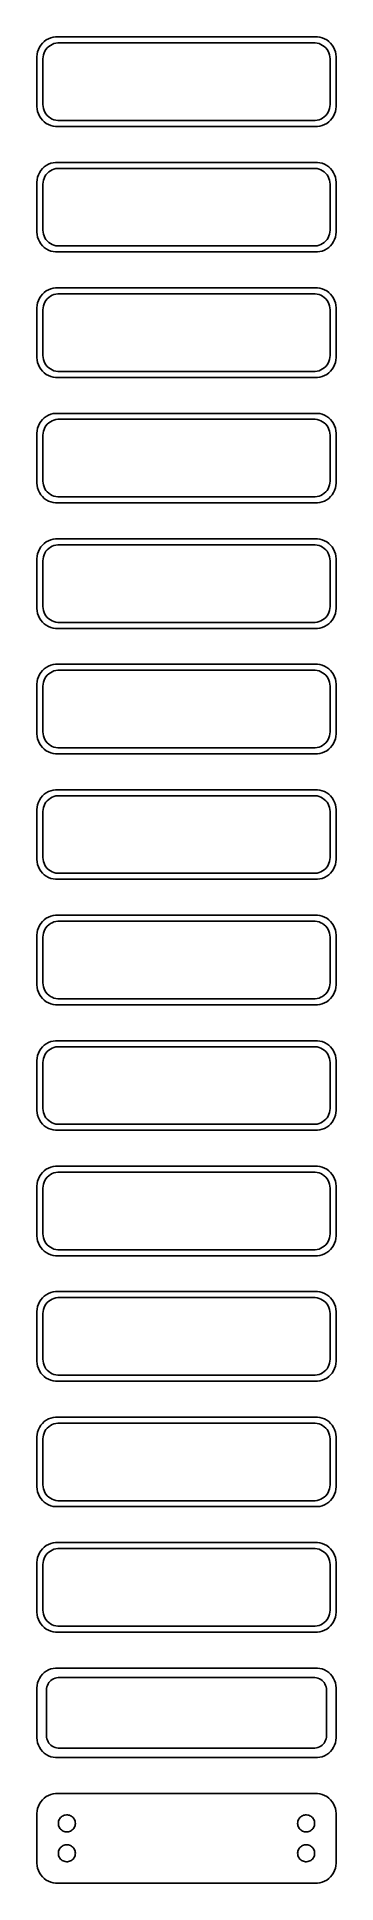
# Model space of a CAD drawing. Header units: metres. Extents: x -38 to 38, y 461 to 925.
import ezdxf

# ---------------------------------------------------------------- set-up
doc = ezdxf.new("R2010")
doc.units = ezdxf.units.M

msp = doc.modelspace()

# ---------------------------------------------------------------- linework, layer by layer
for p, q in [((-36.5451, 922.689), (-36.8815, 922.159)), ((-36.1448, 923.173), (-36.5451, 922.689)), ((-35.6871, 923.603), (-36.1448, 923.173)), ((-35.1791, 923.972), (-35.6871, 923.603)), ((-34.6289, 924.274), (-35.1791, 923.972)), ((-34.9159, 921.988), (-34.5497, 922.332)), ((-34.0451, 924.505), (-34.6289, 924.274)), ((-34.5497, 922.332), (-34.1433, 922.627)), ((-34.1433, 922.627), (-33.7031, 922.869)), ((-33.4369, 924.661), (-34.0451, 924.505)), ((-33.7031, 922.869), (-33.2361, 923.054)), ((-32.8139, 924.74), (-33.4369, 924.661)), ((-33.2361, 923.054), (-32.7495, 923.179)), ((32.8139, 924.74), (-32.8139, 924.74)), ((-32.7495, 923.179), (-32.2512, 923.242)), ((-32.2512, 923.242), (32.2512, 923.242)), ((32.2512, 923.242), (32.7495, 923.179)), ((32.7495, 923.179), (33.2361, 923.054)), ((33.4369, 924.661), (32.8139, 924.74)), ((33.2361, 923.054), (33.7031, 922.869)), ((34.0451, 924.505), (33.4369, 924.661)), ((33.7031, 922.869), (34.1433, 922.627)), ((34.6289, 924.274), (34.0451, 924.505)), ((34.1433, 922.627), (34.5497, 922.332)), ((34.5497, 922.332), (34.9159, 921.988)), ((35.1791, 923.972), (34.6289, 924.274)), ((35.6871, 923.603), (35.1791, 923.972)), ((36.1448, 923.173), (35.6871, 923.603)), ((36.5451, 922.689), (36.1448, 923.173)), ((36.8815, 922.159), (36.5451, 922.689)), ((-37.4606, 920.377), (-37.5, 919.75)), ((-37.5, 919.75), (-37.5, 907.25)), ((-37.3429, 920.993), (-37.4606, 920.377)), ((-37.1489, 921.591), (-37.3429, 920.993)), ((-36.8815, 922.159), (-37.1489, 921.591)), ((-36, 919.25), (-35.9685, 919.751)), ((-36, 907.75), (-36, 919.25)), ((-35.9685, 919.751), (-35.8743, 920.245)), ((-35.8743, 920.245), (-35.7191, 920.722)), ((-35.7191, 920.722), (-35.5052, 921.177)), ((-35.5052, 921.177), (-35.2361, 921.601)), ((-35.2361, 921.601), (-34.9159, 921.988)), ((34.9159, 921.988), (35.2361, 921.601)), ((35.2361, 921.601), (35.5052, 921.177)), ((35.5052, 921.177), (35.7191, 920.722)), ((35.7191, 920.722), (35.8743, 920.245)), ((35.8743, 920.245), (35.9685, 919.751)), ((35.9685, 919.751), (36, 919.25)), ((36, 919.25), (36, 907.75)), ((37.1489, 921.591), (36.8815, 922.159)), ((37.3429, 920.993), (37.1489, 921.591)), ((37.4606, 920.377), (37.3429, 920.993)), ((37.5, 919.75), (37.4606, 920.377)), ((37.5, 907.25), (37.5, 919.75)), ((-37.5, 907.25), (-37.4606, 906.623)), ((-37.4606, 906.623), (-37.3429, 906.007)), ((-37.3429, 906.007), (-37.1489, 905.409)), ((-37.1489, 905.409), (-36.8815, 904.841)), ((-36.8815, 904.841), (-36.5451, 904.311)), ((-36.5451, 904.311), (-36.1448, 903.827)), ((-36.1448, 903.827), (-35.6871, 903.397)), ((-35.9685, 907.249), (-36, 907.75)), ((-35.8743, 906.755), (-35.9685, 907.249)), ((-35.7191, 906.278), (-35.8743, 906.755)), ((-35.5052, 905.823), (-35.7191, 906.278)), ((-35.2361, 905.399), (-35.5052, 905.823)), ((-34.9159, 905.012), (-35.2361, 905.399)), ((-34.5497, 904.668), (-34.9159, 905.012)), ((-34.1433, 904.373), (-34.5497, 904.668)), ((-33.7031, 904.131), (-34.1433, 904.373)), ((-33.2361, 903.946), (-33.7031, 904.131)), ((-32.7495, 903.821), (-33.2361, 903.946)), ((-32.2512, 903.758), (-32.7495, 903.821)), ((32.7495, 903.821), (32.2512, 903.758)), ((33.2361, 903.946), (32.7495, 903.821)), ((33.7031, 904.131), (33.2361, 903.946)), ((34.1433, 904.373), (33.7031, 904.131)), ((34.5497, 904.668), (34.1433, 904.373)), ((34.9159, 905.012), (34.5497, 904.668)), ((35.2361, 905.399), (34.9159, 905.012)), ((35.5052, 905.823), (35.2361, 905.399)), ((35.7191, 906.278), (35.5052, 905.823)), ((35.6871, 903.397), (36.1448, 903.827)), ((35.8743, 906.755), (35.7191, 906.278)), ((35.9685, 907.249), (35.8743, 906.755)), ((36, 907.75), (35.9685, 907.249)), ((36.1448, 903.827), (36.5451, 904.311)), ((36.5451, 904.311), (36.8815, 904.841)), ((36.8815, 904.841), (37.1489, 905.409)), ((37.1489, 905.409), (37.3429, 906.007)), ((37.3429, 906.007), (37.4606, 906.623)), ((37.4606, 906.623), (37.5, 907.25)), ((-35.6871, 903.397), (-35.1791, 903.028)), ((-35.1791, 903.028), (-34.6289, 902.726)), ((-34.6289, 902.726), (-34.0451, 902.495)), ((-34.0451, 902.495), (-33.4369, 902.339)), ((-33.4369, 902.339), (-32.8139, 902.26)), ((-32.8139, 902.26), (32.8139, 902.26)), ((32.2512, 903.758), (-32.2512, 903.758)), ((32.8139, 902.26), (33.4369, 902.339)), ((33.4369, 902.339), (34.0451, 902.495)), ((34.0451, 902.495), (34.6289, 902.726)), ((34.6289, 902.726), (35.1791, 903.028)), ((35.1791, 903.028), (35.6871, 903.397)), ((-37.1489, 890.091), (-37.3429, 889.493)), ((-36.8815, 890.659), (-37.1489, 890.091)), ((-36.5451, 891.189), (-36.8815, 890.659)), ((-36.1448, 891.673), (-36.5451, 891.189)), ((-35.6871, 892.103), (-36.1448, 891.673)), ((-35.1791, 892.472), (-35.6871, 892.103)), ((-35.5052, 889.677), (-35.2361, 890.101)), ((-35.2361, 890.101), (-34.9159, 890.488)), ((-34.6289, 892.774), (-35.1791, 892.472)), ((-34.9159, 890.488), (-34.5497, 890.832)), ((-34.0451, 893.005), (-34.6289, 892.774)), ((-34.5497, 890.832), (-34.1433, 891.127)), ((-34.1433, 891.127), (-33.7031, 891.369)), ((-33.4369, 893.161), (-34.0451, 893.005)), ((-33.7031, 891.369), (-33.2361, 891.554)), ((-32.8139, 893.24), (-33.4369, 893.161)), ((-33.2361, 891.554), (-32.7495, 891.679)), ((32.8139, 893.24), (-32.8139, 893.24)), ((-32.7495, 891.679), (-32.2512, 891.742)), ((-32.2512, 891.742), (32.2512, 891.742)), ((32.2512, 891.742), (32.7495, 891.679)), ((32.7495, 891.679), (33.2361, 891.554)), ((33.4369, 893.161), (32.8139, 893.24)), ((33.2361, 891.554), (33.7031, 891.369)), ((34.0451, 893.005), (33.4369, 893.161)), ((33.7031, 891.369), (34.1433, 891.127)), ((34.6289, 892.774), (34.0451, 893.005)), ((34.1433, 891.127), (34.5497, 890.832)), ((34.5497, 890.832), (34.9159, 890.488)), ((35.1791, 892.472), (34.6289, 892.774)), ((34.9159, 890.488), (35.2361, 890.101)), ((35.6871, 892.103), (35.1791, 892.472)), ((35.2361, 890.101), (35.5052, 889.677)), ((36.1448, 891.673), (35.6871, 892.103)), ((36.5451, 891.189), (36.1448, 891.673)), ((36.8815, 890.659), (36.5451, 891.189)), ((37.1489, 890.091), (36.8815, 890.659)), ((37.3429, 889.493), (37.1489, 890.091)), ((-37.4606, 888.877), (-37.5, 888.25)), ((-37.5, 888.25), (-37.5, 875.75)), ((-37.3429, 889.493), (-37.4606, 888.877)), ((-36, 887.75), (-35.9685, 888.251)), ((-36, 876.25), (-36, 887.75)), ((-35.9685, 888.251), (-35.8743, 888.745)), ((-35.8743, 888.745), (-35.7191, 889.222)), ((-35.7191, 889.222), (-35.5052, 889.677)), ((35.5052, 889.677), (35.7191, 889.222)), ((35.7191, 889.222), (35.8743, 888.745)), ((35.8743, 888.745), (35.9685, 888.251)), ((35.9685, 888.251), (36, 887.75)), ((36, 887.75), (36, 876.25)), ((37.4606, 888.877), (37.3429, 889.493)), ((37.5, 888.25), (37.4606, 888.877)), ((37.5, 875.75), (37.5, 888.25)), ((-35.9685, 875.749), (-36, 876.25)), ((36, 876.25), (35.9685, 875.749)), ((-37.5, 875.75), (-37.4606, 875.123)), ((-37.4606, 875.123), (-37.3429, 874.507)), ((-37.3429, 874.507), (-37.1489, 873.909)), ((-37.1489, 873.909), (-36.8815, 873.341)), ((-36.8815, 873.341), (-36.5451, 872.811)), ((-36.5451, 872.811), (-36.1448, 872.327)), ((-36.1448, 872.327), (-35.6871, 871.897)), ((-35.8743, 875.255), (-35.9685, 875.749)), ((-35.7191, 874.778), (-35.8743, 875.255)), ((-35.5052, 874.323), (-35.7191, 874.778)), ((-35.6871, 871.897), (-35.1791, 871.528)), ((-35.2361, 873.899), (-35.5052, 874.323)), ((-34.9159, 873.512), (-35.2361, 873.899)), ((-35.1791, 871.528), (-34.6289, 871.226)), ((-34.5497, 873.168), (-34.9159, 873.512)), ((-34.1433, 872.873), (-34.5497, 873.168)), ((-33.7031, 872.631), (-34.1433, 872.873)), ((-33.2361, 872.446), (-33.7031, 872.631)), ((-32.7495, 872.321), (-33.2361, 872.446)), ((-32.2512, 872.258), (-32.7495, 872.321)), ((32.2512, 872.258), (-32.2512, 872.258)), ((32.7495, 872.321), (32.2512, 872.258)), ((33.2361, 872.446), (32.7495, 872.321)), ((33.7031, 872.631), (33.2361, 872.446)), ((34.1433, 872.873), (33.7031, 872.631)), ((34.5497, 873.168), (34.1433, 872.873)), ((34.9159, 873.512), (34.5497, 873.168)), ((34.6289, 871.226), (35.1791, 871.528)), ((35.2361, 873.899), (34.9159, 873.512)), ((35.1791, 871.528), (35.6871, 871.897)), ((35.5052, 874.323), (35.2361, 873.899)), ((35.7191, 874.778), (35.5052, 874.323)), ((35.6871, 871.897), (36.1448, 872.327)), ((35.8743, 875.255), (35.7191, 874.778)), ((35.9685, 875.749), (35.8743, 875.255)), ((36.1448, 872.327), (36.5451, 872.811)), ((36.5451, 872.811), (36.8815, 873.341)), ((36.8815, 873.341), (37.1489, 873.909)), ((37.1489, 873.909), (37.3429, 874.507)), ((37.3429, 874.507), (37.4606, 875.123)), ((37.4606, 875.123), (37.5, 875.75)), ((-34.6289, 871.226), (-34.0451, 870.995)), ((-34.0451, 870.995), (-33.4369, 870.839)), ((-33.4369, 870.839), (-32.8139, 870.76)), ((-32.8139, 870.76), (32.8139, 870.76)), ((32.8139, 870.76), (33.4369, 870.839)), ((33.4369, 870.839), (34.0451, 870.995)), ((34.0451, 870.995), (34.6289, 871.226)), ((-37.3429, 857.993), (-37.4606, 857.377)), ((-37.1489, 858.591), (-37.3429, 857.993)), ((-36.8815, 859.159), (-37.1489, 858.591)), ((-36.5451, 859.689), (-36.8815, 859.159)), ((-36.1448, 860.173), (-36.5451, 859.689)), ((-35.6871, 860.603), (-36.1448, 860.173)), ((-35.8743, 857.245), (-35.7191, 857.722)), ((-35.7191, 857.722), (-35.5052, 858.177)), ((-35.1791, 860.972), (-35.6871, 860.603)), ((-35.5052, 858.177), (-35.2361, 858.601)), ((-35.2361, 858.601), (-34.9159, 858.988)), ((-34.6289, 861.274), (-35.1791, 860.972)), ((-34.9159, 858.988), (-34.5497, 859.332)), ((-34.0451, 861.505), (-34.6289, 861.274)), ((-34.5497, 859.332), (-34.1433, 859.627)), ((-34.1433, 859.627), (-33.7031, 859.869)), ((-33.4369, 861.661), (-34.0451, 861.505)), ((-33.7031, 859.869), (-33.2361, 860.054)), ((-32.8139, 861.74), (-33.4369, 861.661)), ((-33.2361, 860.054), (-32.7495, 860.179)), ((32.8139, 861.74), (-32.8139, 861.74)), ((-32.7495, 860.179), (-32.2512, 860.242)), ((-32.2512, 860.242), (32.2512, 860.242)), ((32.2512, 860.242), (32.7495, 860.179)), ((32.7495, 860.179), (33.2361, 860.054)), ((33.4369, 861.661), (32.8139, 861.74)), ((33.2361, 860.054), (33.7031, 859.869)), ((34.0451, 861.505), (33.4369, 861.661)), ((33.7031, 859.869), (34.1433, 859.627)), ((34.6289, 861.274), (34.0451, 861.505)), ((34.1433, 859.627), (34.5497, 859.332)), ((34.5497, 859.332), (34.9159, 858.988)), ((35.1791, 860.972), (34.6289, 861.274)), ((34.9159, 858.988), (35.2361, 858.601)), ((35.6871, 860.603), (35.1791, 860.972)), ((35.2361, 858.601), (35.5052, 858.177)), ((35.5052, 858.177), (35.7191, 857.722)), ((36.1448, 860.173), (35.6871, 860.603)), ((35.7191, 857.722), (35.8743, 857.245)), ((36.5451, 859.689), (36.1448, 860.173)), ((36.8815, 859.159), (36.5451, 859.689)), ((37.1489, 858.591), (36.8815, 859.159)), ((37.3429, 857.993), (37.1489, 858.591)), ((37.4606, 857.377), (37.3429, 857.993)), ((-37.4606, 857.377), (-37.5, 856.75)), ((-37.5, 856.75), (-37.5, 844.25)), ((-36, 856.25), (-35.9685, 856.751)), ((-36, 844.75), (-36, 856.25)), ((-35.9685, 856.751), (-35.8743, 857.245)), ((35.8743, 857.245), (35.9685, 856.751)), ((35.9685, 856.751), (36, 856.25)), ((36, 856.25), (36, 844.75)), ((37.5, 856.75), (37.4606, 857.377)), ((37.5, 844.25), (37.5, 856.75)), ((-37.5, 844.25), (-37.4606, 843.623)), ((-37.4606, 843.623), (-37.3429, 843.007)), ((-35.9685, 844.249), (-36, 844.75)), ((-35.8743, 843.755), (-35.9685, 844.249)), ((-35.7191, 843.278), (-35.8743, 843.755)), ((35.8743, 843.755), (35.7191, 843.278)), ((35.9685, 844.249), (35.8743, 843.755)), ((36, 844.75), (35.9685, 844.249)), ((37.3429, 843.007), (37.4606, 843.623)), ((37.4606, 843.623), (37.5, 844.25)), ((-37.3429, 843.007), (-37.1489, 842.409)), ((-37.1489, 842.409), (-36.8815, 841.841)), ((-36.8815, 841.841), (-36.5451, 841.311)), ((-36.5451, 841.311), (-36.1448, 840.827)), ((-36.1448, 840.827), (-35.6871, 840.397)), ((-35.5052, 842.823), (-35.7191, 843.278)), ((-35.6871, 840.397), (-35.1791, 840.028)), ((-35.2361, 842.399), (-35.5052, 842.823)), ((-34.9159, 842.012), (-35.2361, 842.399)), ((-35.1791, 840.028), (-34.6289, 839.726)), ((-34.5497, 841.668), (-34.9159, 842.012)), ((-34.6289, 839.726), (-34.0451, 839.495)), ((-34.1433, 841.373), (-34.5497, 841.668)), ((-33.7031, 841.131), (-34.1433, 841.373)), ((-34.0451, 839.495), (-33.4369, 839.339)), ((-33.2361, 840.946), (-33.7031, 841.131)), ((-33.4369, 839.339), (-32.8139, 839.26)), ((-32.7495, 840.821), (-33.2361, 840.946)), ((-32.8139, 839.26), (32.8139, 839.26)), ((-32.2512, 840.758), (-32.7495, 840.821)), ((32.2512, 840.758), (-32.2512, 840.758)), ((32.7495, 840.821), (32.2512, 840.758)), ((33.2361, 840.946), (32.7495, 840.821)), ((32.8139, 839.26), (33.4369, 839.339)), ((33.7031, 841.131), (33.2361, 840.946)), ((33.4369, 839.339), (34.0451, 839.495)), ((34.1433, 841.373), (33.7031, 841.131)), ((34.0451, 839.495), (34.6289, 839.726)), ((34.5497, 841.668), (34.1433, 841.373)), ((34.9159, 842.012), (34.5497, 841.668)), ((34.6289, 839.726), (35.1791, 840.028)), ((35.2361, 842.399), (34.9159, 842.012)), ((35.1791, 840.028), (35.6871, 840.397)), ((35.5052, 842.823), (35.2361, 842.399)), ((35.7191, 843.278), (35.5052, 842.823)), ((35.6871, 840.397), (36.1448, 840.827)), ((36.1448, 840.827), (36.5451, 841.311)), ((36.5451, 841.311), (36.8815, 841.841)), ((36.8815, 841.841), (37.1489, 842.409)), ((37.1489, 842.409), (37.3429, 843.007)), ((-34.6289, 829.774), (-35.1791, 829.472)), ((-34.0451, 830.005), (-34.6289, 829.774)), ((-33.4369, 830.161), (-34.0451, 830.005)), ((-32.8139, 830.24), (-33.4369, 830.161)), ((32.8139, 830.24), (-32.8139, 830.24)), ((33.4369, 830.161), (32.8139, 830.24)), ((34.0451, 830.005), (33.4369, 830.161)), ((34.6289, 829.774), (34.0451, 830.005)), ((35.1791, 829.472), (34.6289, 829.774)), ((-37.4606, 825.877), (-37.5, 825.25)), ((-37.5, 825.25), (-37.5, 812.75)), ((-37.3429, 826.493), (-37.4606, 825.877)), ((-37.1489, 827.091), (-37.3429, 826.493)), ((-36.8815, 827.659), (-37.1489, 827.091)), ((-36.5451, 828.189), (-36.8815, 827.659)), ((-36.1448, 828.673), (-36.5451, 828.189)), ((-35.6871, 829.103), (-36.1448, 828.673)), ((-36, 824.75), (-35.9685, 825.251)), ((-35.9685, 825.251), (-35.8743, 825.745)), ((-35.8743, 825.745), (-35.7191, 826.222)), ((-35.7191, 826.222), (-35.5052, 826.677)), ((-35.1791, 829.472), (-35.6871, 829.103)), ((-35.5052, 826.677), (-35.2361, 827.101)), ((-35.2361, 827.101), (-34.9159, 827.488)), ((-34.9159, 827.488), (-34.5497, 827.832)), ((-34.5497, 827.832), (-34.1433, 828.127)), ((-34.1433, 828.127), (-33.7031, 828.369)), ((-33.7031, 828.369), (-33.2361, 828.554)), ((-33.2361, 828.554), (-32.7495, 828.679)), ((-32.7495, 828.679), (-32.2512, 828.742)), ((-32.2512, 828.742), (32.2512, 828.742)), ((32.2512, 828.742), (32.7495, 828.679)), ((32.7495, 828.679), (33.2361, 828.554)), ((33.2361, 828.554), (33.7031, 828.369)), ((33.7031, 828.369), (34.1433, 828.127)), ((34.1433, 828.127), (34.5497, 827.832)), ((34.5497, 827.832), (34.9159, 827.488)), ((34.9159, 827.488), (35.2361, 827.101)), ((35.6871, 829.103), (35.1791, 829.472)), ((35.2361, 827.101), (35.5052, 826.677)), ((35.5052, 826.677), (35.7191, 826.222)), ((36.1448, 828.673), (35.6871, 829.103)), ((35.7191, 826.222), (35.8743, 825.745)), ((35.8743, 825.745), (35.9685, 825.251)), ((35.9685, 825.251), (36, 824.75)), ((36.5451, 828.189), (36.1448, 828.673)), ((36.8815, 827.659), (36.5451, 828.189)), ((37.1489, 827.091), (36.8815, 827.659)), ((37.3429, 826.493), (37.1489, 827.091)), ((37.4606, 825.877), (37.3429, 826.493)), ((37.5, 825.25), (37.4606, 825.877)), ((37.5, 812.75), (37.5, 825.25)), ((-36, 813.25), (-36, 824.75)), ((36, 824.75), (36, 813.25)), ((-37.5, 812.75), (-37.4606, 812.123)), ((-37.4606, 812.123), (-37.3429, 811.507)), ((-37.3429, 811.507), (-37.1489, 810.909)), ((-35.9685, 812.749), (-36, 813.25)), ((-35.8743, 812.255), (-35.9685, 812.749)), ((-35.7191, 811.778), (-35.8743, 812.255)), ((-35.5052, 811.323), (-35.7191, 811.778)), ((-35.2361, 810.899), (-35.5052, 811.323)), ((35.5052, 811.323), (35.2361, 810.899)), ((35.7191, 811.778), (35.5052, 811.323)), ((35.8743, 812.255), (35.7191, 811.778)), ((35.9685, 812.749), (35.8743, 812.255)), ((36, 813.25), (35.9685, 812.749)), ((37.1489, 810.909), (37.3429, 811.507)), ((37.3429, 811.507), (37.4606, 812.123)), ((37.4606, 812.123), (37.5, 812.75)), ((-37.1489, 810.909), (-36.8815, 810.341)), ((-36.8815, 810.341), (-36.5451, 809.811)), ((-36.5451, 809.811), (-36.1448, 809.327)), ((-36.1448, 809.327), (-35.6871, 808.897)), ((-35.6871, 808.897), (-35.1791, 808.528)), ((-34.9159, 810.512), (-35.2361, 810.899)), ((-35.1791, 808.528), (-34.6289, 808.226)), ((-34.5497, 810.168), (-34.9159, 810.512)), ((-34.6289, 808.226), (-34.0451, 807.995)), ((-34.1433, 809.873), (-34.5497, 810.168)), ((-33.7031, 809.631), (-34.1433, 809.873)), ((-34.0451, 807.995), (-33.4369, 807.839)), ((-33.2361, 809.446), (-33.7031, 809.631)), ((-33.4369, 807.839), (-32.8139, 807.76)), ((-32.7495, 809.321), (-33.2361, 809.446)), ((-32.8139, 807.76), (32.8139, 807.76)), ((-32.2512, 809.258), (-32.7495, 809.321)), ((32.2512, 809.258), (-32.2512, 809.258)), ((32.7495, 809.321), (32.2512, 809.258)), ((33.2361, 809.446), (32.7495, 809.321)), ((32.8139, 807.76), (33.4369, 807.839)), ((33.7031, 809.631), (33.2361, 809.446)), ((33.4369, 807.839), (34.0451, 807.995)), ((34.1433, 809.873), (33.7031, 809.631)), ((34.0451, 807.995), (34.6289, 808.226)), ((34.5497, 810.168), (34.1433, 809.873)), ((34.9159, 810.512), (34.5497, 810.168)), ((34.6289, 808.226), (35.1791, 808.528)), ((35.2361, 810.899), (34.9159, 810.512)), ((35.1791, 808.528), (35.6871, 808.897)), ((35.6871, 808.897), (36.1448, 809.327)), ((36.1448, 809.327), (36.5451, 809.811)), ((36.5451, 809.811), (36.8815, 810.341)), ((36.8815, 810.341), (37.1489, 810.909)), ((-35.6871, 797.603), (-36.1448, 797.173)), ((-35.1791, 797.972), (-35.6871, 797.603)), ((-34.6289, 798.274), (-35.1791, 797.972)), ((-34.0451, 798.505), (-34.6289, 798.274)), ((-33.4369, 798.661), (-34.0451, 798.505)), ((-32.8139, 798.74), (-33.4369, 798.661)), ((32.8139, 798.74), (-32.8139, 798.74)), ((-32.7495, 797.179), (-32.2512, 797.242)), ((-32.2512, 797.242), (32.2512, 797.242)), ((32.2512, 797.242), (32.7495, 797.179)), ((33.4369, 798.661), (32.8139, 798.74)), ((34.0451, 798.505), (33.4369, 798.661)), ((34.6289, 798.274), (34.0451, 798.505)), ((35.1791, 797.972), (34.6289, 798.274)), ((35.6871, 797.603), (35.1791, 797.972)), ((36.1448, 797.173), (35.6871, 797.603)), ((-37.4606, 794.377), (-37.5, 793.75)), ((-37.5, 793.75), (-37.5, 781.25)), ((-37.3429, 794.993), (-37.4606, 794.377)), ((-37.1489, 795.591), (-37.3429, 794.993)), ((-36.8815, 796.159), (-37.1489, 795.591)), ((-36.5451, 796.689), (-36.8815, 796.159)), ((-36.1448, 797.173), (-36.5451, 796.689)), ((-36, 793.25), (-35.9685, 793.751)), ((-36, 781.75), (-36, 793.25)), ((-35.9685, 793.751), (-35.8743, 794.245)), ((-35.8743, 794.245), (-35.7191, 794.722)), ((-35.7191, 794.722), (-35.5052, 795.177)), ((-35.5052, 795.177), (-35.2361, 795.601)), ((-35.2361, 795.601), (-34.9159, 795.988)), ((-34.9159, 795.988), (-34.5497, 796.332)), ((-34.5497, 796.332), (-34.1433, 796.627)), ((-34.1433, 796.627), (-33.7031, 796.869)), ((-33.7031, 796.869), (-33.2361, 797.054)), ((-33.2361, 797.054), (-32.7495, 797.179)), ((32.7495, 797.179), (33.2361, 797.054)), ((33.2361, 797.054), (33.7031, 796.869)), ((33.7031, 796.869), (34.1433, 796.627)), ((34.1433, 796.627), (34.5497, 796.332)), ((34.5497, 796.332), (34.9159, 795.988)), ((34.9159, 795.988), (35.2361, 795.601)), ((35.2361, 795.601), (35.5052, 795.177)), ((35.5052, 795.177), (35.7191, 794.722)), ((35.7191, 794.722), (35.8743, 794.245)), ((35.8743, 794.245), (35.9685, 793.751)), ((35.9685, 793.751), (36, 793.25)), ((36, 793.25), (36, 781.75)), ((36.5451, 796.689), (36.1448, 797.173)), ((36.8815, 796.159), (36.5451, 796.689)), ((37.1489, 795.591), (36.8815, 796.159)), ((37.3429, 794.993), (37.1489, 795.591)), ((37.4606, 794.377), (37.3429, 794.993)), ((37.5, 793.75), (37.4606, 794.377)), ((37.5, 781.25), (37.5, 793.75)), ((-37.5, 781.25), (-37.4606, 780.623)), ((-37.4606, 780.623), (-37.3429, 780.007)), ((-37.3429, 780.007), (-37.1489, 779.409)), ((-37.1489, 779.409), (-36.8815, 778.841)), ((-36.8815, 778.841), (-36.5451, 778.311)), ((-35.9685, 781.249), (-36, 781.75)), ((-35.8743, 780.755), (-35.9685, 781.249)), ((-35.7191, 780.278), (-35.8743, 780.755)), ((-35.5052, 779.823), (-35.7191, 780.278)), ((-35.2361, 779.399), (-35.5052, 779.823)), ((-34.9159, 779.012), (-35.2361, 779.399)), ((-34.5497, 778.668), (-34.9159, 779.012)), ((-34.1433, 778.373), (-34.5497, 778.668)), ((34.5497, 778.668), (34.1433, 778.373)), ((34.9159, 779.012), (34.5497, 778.668)), ((35.2361, 779.399), (34.9159, 779.012)), ((35.5052, 779.823), (35.2361, 779.399)), ((35.7191, 780.278), (35.5052, 779.823)), ((35.8743, 780.755), (35.7191, 780.278)), ((35.9685, 781.249), (35.8743, 780.755)), ((36, 781.75), (35.9685, 781.249)), ((36.5451, 778.311), (36.8815, 778.841)), ((36.8815, 778.841), (37.1489, 779.409)), ((37.1489, 779.409), (37.3429, 780.007)), ((37.3429, 780.007), (37.4606, 780.623)), ((37.4606, 780.623), (37.5, 781.25)), ((-36.5451, 778.311), (-36.1448, 777.827)), ((-36.1448, 777.827), (-35.6871, 777.397)), ((-35.6871, 777.397), (-35.1791, 777.028)), ((-35.1791, 777.028), (-34.6289, 776.726)), ((-34.6289, 776.726), (-34.0451, 776.495)), ((-33.7031, 778.131), (-34.1433, 778.373)), ((-34.0451, 776.495), (-33.4369, 776.339)), ((-33.2361, 777.946), (-33.7031, 778.131)), ((-33.4369, 776.339), (-32.8139, 776.26)), ((-32.7495, 777.821), (-33.2361, 777.946)), ((-32.8139, 776.26), (32.8139, 776.26)), ((-32.2512, 777.758), (-32.7495, 777.821)), ((32.2512, 777.758), (-32.2512, 777.758)), ((32.7495, 777.821), (32.2512, 777.758)), ((33.2361, 777.946), (32.7495, 777.821)), ((32.8139, 776.26), (33.4369, 776.339)), ((33.7031, 778.131), (33.2361, 777.946)), ((33.4369, 776.339), (34.0451, 776.495)), ((34.1433, 778.373), (33.7031, 778.131)), ((34.0451, 776.495), (34.6289, 776.726)), ((34.6289, 776.726), (35.1791, 777.028)), ((35.1791, 777.028), (35.6871, 777.397)), ((35.6871, 777.397), (36.1448, 777.827)), ((36.1448, 777.827), (36.5451, 778.311)), ((-36.5451, 765.189), (-36.8815, 764.659)), ((-36.1448, 765.673), (-36.5451, 765.189)), ((-35.6871, 766.103), (-36.1448, 765.673)), ((-35.1791, 766.472), (-35.6871, 766.103)), ((-34.6289, 766.774), (-35.1791, 766.472)), ((-34.9159, 764.488), (-34.5497, 764.832)), ((-34.0451, 767.005), (-34.6289, 766.774)), ((-34.5497, 764.832), (-34.1433, 765.127)), ((-34.1433, 765.127), (-33.7031, 765.369)), ((-33.4369, 767.161), (-34.0451, 767.005)), ((-33.7031, 765.369), (-33.2361, 765.554)), ((-32.8139, 767.24), (-33.4369, 767.161)), ((-33.2361, 765.554), (-32.7495, 765.679)), ((32.8139, 767.24), (-32.8139, 767.24)), ((-32.7495, 765.679), (-32.2512, 765.742)), ((-32.2512, 765.742), (32.2512, 765.742)), ((32.2512, 765.742), (32.7495, 765.679)), ((32.7495, 765.679), (33.2361, 765.554)), ((33.4369, 767.161), (32.8139, 767.24)), ((33.2361, 765.554), (33.7031, 765.369)), ((34.0451, 767.005), (33.4369, 767.161)), ((33.7031, 765.369), (34.1433, 765.127)), ((34.6289, 766.774), (34.0451, 767.005)), ((34.1433, 765.127), (34.5497, 764.832)), ((34.5497, 764.832), (34.9159, 764.488)), ((35.1791, 766.472), (34.6289, 766.774)), ((35.6871, 766.103), (35.1791, 766.472)), ((36.1448, 765.673), (35.6871, 766.103)), ((36.5451, 765.189), (36.1448, 765.673)), ((36.8815, 764.659), (36.5451, 765.189)), ((-37.4606, 762.877), (-37.5, 762.25)), ((-37.5, 762.25), (-37.5, 749.75)), ((-37.3429, 763.493), (-37.4606, 762.877)), ((-37.1489, 764.091), (-37.3429, 763.493)), ((-36.8815, 764.659), (-37.1489, 764.091)), ((-36, 761.75), (-35.9685, 762.251)), ((-36, 750.25), (-36, 761.75)), ((-35.9685, 762.251), (-35.8743, 762.745)), ((-35.8743, 762.745), (-35.7191, 763.222)), ((-35.7191, 763.222), (-35.5052, 763.677)), ((-35.5052, 763.677), (-35.2361, 764.101)), ((-35.2361, 764.101), (-34.9159, 764.488)), ((34.9159, 764.488), (35.2361, 764.101)), ((35.2361, 764.101), (35.5052, 763.677)), ((35.5052, 763.677), (35.7191, 763.222)), ((35.7191, 763.222), (35.8743, 762.745)), ((35.8743, 762.745), (35.9685, 762.251)), ((35.9685, 762.251), (36, 761.75)), ((36, 761.75), (36, 750.25)), ((37.1489, 764.091), (36.8815, 764.659)), ((37.3429, 763.493), (37.1489, 764.091)), ((37.4606, 762.877), (37.3429, 763.493)), ((37.5, 762.25), (37.4606, 762.877)), ((37.5, 749.75), (37.5, 762.25)), ((-37.5, 749.75), (-37.4606, 749.123)), ((-37.4606, 749.123), (-37.3429, 748.507)), ((-37.3429, 748.507), (-37.1489, 747.909)), ((-37.1489, 747.909), (-36.8815, 747.341)), ((-36.8815, 747.341), (-36.5451, 746.811)), ((-36.5451, 746.811), (-36.1448, 746.327)), ((-36.1448, 746.327), (-35.6871, 745.897)), ((-35.9685, 749.749), (-36, 750.25)), ((-35.8743, 749.255), (-35.9685, 749.749)), ((-35.7191, 748.778), (-35.8743, 749.255)), ((-35.5052, 748.323), (-35.7191, 748.778)), ((-35.2361, 747.899), (-35.5052, 748.323)), ((-34.9159, 747.512), (-35.2361, 747.899)), ((-34.5497, 747.168), (-34.9159, 747.512)), ((-34.1433, 746.873), (-34.5497, 747.168)), ((-33.7031, 746.631), (-34.1433, 746.873)), ((-33.2361, 746.446), (-33.7031, 746.631)), ((-32.7495, 746.321), (-33.2361, 746.446)), ((-32.2512, 746.258), (-32.7495, 746.321)), ((32.2512, 746.258), (-32.2512, 746.258)), ((32.7495, 746.321), (32.2512, 746.258)), ((33.2361, 746.446), (32.7495, 746.321)), ((33.7031, 746.631), (33.2361, 746.446)), ((34.1433, 746.873), (33.7031, 746.631)), ((34.5497, 747.168), (34.1433, 746.873)), ((34.9159, 747.512), (34.5497, 747.168)), ((35.2361, 747.899), (34.9159, 747.512)), ((35.5052, 748.323), (35.2361, 747.899)), ((35.7191, 748.778), (35.5052, 748.323)), ((35.6871, 745.897), (36.1448, 746.327)), ((35.8743, 749.255), (35.7191, 748.778)), ((35.9685, 749.749), (35.8743, 749.255)), ((36, 750.25), (35.9685, 749.749)), ((36.1448, 746.327), (36.5451, 746.811)), ((36.5451, 746.811), (36.8815, 747.341)), ((36.8815, 747.341), (37.1489, 747.909)), ((37.1489, 747.909), (37.3429, 748.507)), ((37.3429, 748.507), (37.4606, 749.123)), ((37.4606, 749.123), (37.5, 749.75)), ((-35.6871, 745.897), (-35.1791, 745.528)), ((-35.1791, 745.528), (-34.6289, 745.226)), ((-34.6289, 745.226), (-34.0451, 744.995)), ((-34.0451, 744.995), (-33.4369, 744.839)), ((-33.4369, 744.839), (-32.8139, 744.76)), ((-32.8139, 744.76), (32.8139, 744.76)), ((32.8139, 744.76), (33.4369, 744.839)), ((33.4369, 744.839), (34.0451, 744.995)), ((34.0451, 744.995), (34.6289, 745.226)), ((34.6289, 745.226), (35.1791, 745.528)), ((35.1791, 745.528), (35.6871, 745.897)), ((-37.1489, 732.591), (-37.3429, 731.993)), ((-36.8815, 733.159), (-37.1489, 732.591)), ((-36.5451, 733.689), (-36.8815, 733.159)), ((-36.1448, 734.173), (-36.5451, 733.689)), ((-35.6871, 734.603), (-36.1448, 734.173)), ((-35.1791, 734.972), (-35.6871, 734.603)), ((-35.5052, 732.177), (-35.2361, 732.601)), ((-35.2361, 732.601), (-34.9159, 732.988)), ((-34.6289, 735.274), (-35.1791, 734.972)), ((-34.9159, 732.988), (-34.5497, 733.332)), ((-34.0451, 735.505), (-34.6289, 735.274)), ((-34.5497, 733.332), (-34.1433, 733.627)), ((-34.1433, 733.627), (-33.7031, 733.869)), ((-33.4369, 735.661), (-34.0451, 735.505)), ((-33.7031, 733.869), (-33.2361, 734.054)), ((-32.8139, 735.74), (-33.4369, 735.661)), ((-33.2361, 734.054), (-32.7495, 734.179)), ((32.8139, 735.74), (-32.8139, 735.74)), ((-32.7495, 734.179), (-32.2512, 734.242)), ((-32.2512, 734.242), (32.2512, 734.242)), ((32.2512, 734.242), (32.7495, 734.179)), ((32.7495, 734.179), (33.2361, 734.054)), ((33.4369, 735.661), (32.8139, 735.74)), ((33.2361, 734.054), (33.7031, 733.869)), ((34.0451, 735.505), (33.4369, 735.661)), ((33.7031, 733.869), (34.1433, 733.627)), ((34.6289, 735.274), (34.0451, 735.505)), ((34.1433, 733.627), (34.5497, 733.332)), ((34.5497, 733.332), (34.9159, 732.988)), ((35.1791, 734.972), (34.6289, 735.274)), ((34.9159, 732.988), (35.2361, 732.601)), ((35.6871, 734.603), (35.1791, 734.972)), ((35.2361, 732.601), (35.5052, 732.177)), ((36.1448, 734.173), (35.6871, 734.603)), ((36.5451, 733.689), (36.1448, 734.173)), ((36.8815, 733.159), (36.5451, 733.689)), ((37.1489, 732.591), (36.8815, 733.159)), ((37.3429, 731.993), (37.1489, 732.591)), ((-37.4606, 731.377), (-37.5, 730.75)), ((-37.5, 730.75), (-37.5, 718.25)), ((-37.3429, 731.993), (-37.4606, 731.377)), ((-36, 730.25), (-35.9685, 730.751)), ((-36, 718.75), (-36, 730.25)), ((-35.9685, 730.751), (-35.8743, 731.245)), ((-35.8743, 731.245), (-35.7191, 731.722)), ((-35.7191, 731.722), (-35.5052, 732.177)), ((35.5052, 732.177), (35.7191, 731.722)), ((35.7191, 731.722), (35.8743, 731.245)), ((35.8743, 731.245), (35.9685, 730.751)), ((35.9685, 730.751), (36, 730.25)), ((36, 730.25), (36, 718.75)), ((37.4606, 731.377), (37.3429, 731.993)), ((37.5, 730.75), (37.4606, 731.377)), ((37.5, 718.25), (37.5, 730.75)), ((-35.9685, 718.249), (-36, 718.75)), ((36, 718.75), (35.9685, 718.249)), ((-37.5, 718.25), (-37.4606, 717.623)), ((-37.4606, 717.623), (-37.3429, 717.007)), ((-37.3429, 717.007), (-37.1489, 716.409)), ((-37.1489, 716.409), (-36.8815, 715.841)), ((-36.8815, 715.841), (-36.5451, 715.311)), ((-36.5451, 715.311), (-36.1448, 714.827)), ((-36.1448, 714.827), (-35.6871, 714.397)), ((-35.8743, 717.755), (-35.9685, 718.249)), ((-35.7191, 717.278), (-35.8743, 717.755)), ((-35.5052, 716.823), (-35.7191, 717.278)), ((-35.6871, 714.397), (-35.1791, 714.028)), ((-35.2361, 716.399), (-35.5052, 716.823)), ((-34.9159, 716.012), (-35.2361, 716.399)), ((-35.1791, 714.028), (-34.6289, 713.726)), ((-34.5497, 715.668), (-34.9159, 716.012)), ((-34.1433, 715.373), (-34.5497, 715.668)), ((-33.7031, 715.131), (-34.1433, 715.373)), ((-33.2361, 714.946), (-33.7031, 715.131)), ((-32.7495, 714.821), (-33.2361, 714.946)), ((-32.2512, 714.758), (-32.7495, 714.821)), ((32.2512, 714.758), (-32.2512, 714.758)), ((32.7495, 714.821), (32.2512, 714.758)), ((33.2361, 714.946), (32.7495, 714.821)), ((33.7031, 715.131), (33.2361, 714.946)), ((34.1433, 715.373), (33.7031, 715.131)), ((34.5497, 715.668), (34.1433, 715.373)), ((34.9159, 716.012), (34.5497, 715.668)), ((34.6289, 713.726), (35.1791, 714.028)), ((35.2361, 716.399), (34.9159, 716.012)), ((35.1791, 714.028), (35.6871, 714.397)), ((35.5052, 716.823), (35.2361, 716.399)), ((35.7191, 717.278), (35.5052, 716.823)), ((35.6871, 714.397), (36.1448, 714.827)), ((35.8743, 717.755), (35.7191, 717.278)), ((35.9685, 718.249), (35.8743, 717.755)), ((36.1448, 714.827), (36.5451, 715.311)), ((36.5451, 715.311), (36.8815, 715.841)), ((36.8815, 715.841), (37.1489, 716.409)), ((37.1489, 716.409), (37.3429, 717.007)), ((37.3429, 717.007), (37.4606, 717.623)), ((37.4606, 717.623), (37.5, 718.25)), ((-34.6289, 713.726), (-34.0451, 713.495)), ((-34.0451, 713.495), (-33.4369, 713.339)), ((-33.4369, 713.339), (-32.8139, 713.26)), ((-32.8139, 713.26), (32.8139, 713.26)), ((32.8139, 713.26), (33.4369, 713.339)), ((33.4369, 713.339), (34.0451, 713.495)), ((34.0451, 713.495), (34.6289, 713.726)), ((-37.4606, 699.877), (-37.5, 699.25)), ((-37.3429, 700.493), (-37.4606, 699.877)), ((-37.1489, 701.091), (-37.3429, 700.493)), ((-36.8815, 701.659), (-37.1489, 701.091)), ((-36.5451, 702.189), (-36.8815, 701.659)), ((-36.1448, 702.673), (-36.5451, 702.189)), ((-35.6871, 703.103), (-36.1448, 702.673)), ((-35.8743, 699.745), (-35.7191, 700.222)), ((-35.7191, 700.222), (-35.5052, 700.677)), ((-35.1791, 703.472), (-35.6871, 703.103)), ((-35.5052, 700.677), (-35.2361, 701.101)), ((-35.2361, 701.101), (-34.9159, 701.488)), ((-34.6289, 703.774), (-35.1791, 703.472)), ((-34.9159, 701.488), (-34.5497, 701.832)), ((-34.0451, 704.005), (-34.6289, 703.774)), ((-34.5497, 701.832), (-34.1433, 702.127)), ((-34.1433, 702.127), (-33.7031, 702.369)), ((-33.4369, 704.161), (-34.0451, 704.005)), ((-33.7031, 702.369), (-33.2361, 702.554)), ((-32.8139, 704.24), (-33.4369, 704.161)), ((-33.2361, 702.554), (-32.7495, 702.679)), ((32.8139, 704.24), (-32.8139, 704.24)), ((-32.7495, 702.679), (-32.2512, 702.742)), ((-32.2512, 702.742), (32.2512, 702.742)), ((32.2512, 702.742), (32.7495, 702.679)), ((32.7495, 702.679), (33.2361, 702.554)), ((33.4369, 704.161), (32.8139, 704.24)), ((33.2361, 702.554), (33.7031, 702.369)), ((34.0451, 704.005), (33.4369, 704.161)), ((33.7031, 702.369), (34.1433, 702.127)), ((34.6289, 703.774), (34.0451, 704.005)), ((34.1433, 702.127), (34.5497, 701.832)), ((34.5497, 701.832), (34.9159, 701.488)), ((35.1791, 703.472), (34.6289, 703.774)), ((34.9159, 701.488), (35.2361, 701.101)), ((35.6871, 703.103), (35.1791, 703.472)), ((35.2361, 701.101), (35.5052, 700.677)), ((35.5052, 700.677), (35.7191, 700.222)), ((36.1448, 702.673), (35.6871, 703.103)), ((35.7191, 700.222), (35.8743, 699.745)), ((36.5451, 702.189), (36.1448, 702.673)), ((36.8815, 701.659), (36.5451, 702.189)), ((37.1489, 701.091), (36.8815, 701.659)), ((37.3429, 700.493), (37.1489, 701.091)), ((37.4606, 699.877), (37.3429, 700.493)), ((37.5, 699.25), (37.4606, 699.877)), ((-37.5, 699.25), (-37.5, 686.75)), ((-36, 698.75), (-35.9685, 699.251)), ((-36, 687.25), (-36, 698.75)), ((-35.9685, 699.251), (-35.8743, 699.745)), ((35.8743, 699.745), (35.9685, 699.251)), ((35.9685, 699.251), (36, 698.75)), ((36, 698.75), (36, 687.25)), ((37.5, 686.75), (37.5, 699.25)), ((-37.5, 686.75), (-37.4606, 686.123)), ((-37.4606, 686.123), (-37.3429, 685.507)), ((-35.9685, 686.749), (-36, 687.25)), ((-35.8743, 686.255), (-35.9685, 686.749)), ((-35.7191, 685.778), (-35.8743, 686.255)), ((35.8743, 686.255), (35.7191, 685.778)), ((35.9685, 686.749), (35.8743, 686.255)), ((36, 687.25), (35.9685, 686.749)), ((37.3429, 685.507), (37.4606, 686.123)), ((37.4606, 686.123), (37.5, 686.75)), ((-37.3429, 685.507), (-37.1489, 684.909)), ((-37.1489, 684.909), (-36.8815, 684.341)), ((-36.8815, 684.341), (-36.5451, 683.811)), ((-36.5451, 683.811), (-36.1448, 683.327)), ((-36.1448, 683.327), (-35.6871, 682.897)), ((-35.5052, 685.323), (-35.7191, 685.778)), ((-35.6871, 682.897), (-35.1791, 682.528)), ((-35.2361, 684.899), (-35.5052, 685.323)), ((-34.9159, 684.512), (-35.2361, 684.899)), ((-35.1791, 682.528), (-34.6289, 682.226)), ((-34.5497, 684.168), (-34.9159, 684.512)), ((-34.6289, 682.226), (-34.0451, 681.995)), ((-34.1433, 683.873), (-34.5497, 684.168)), ((-33.7031, 683.631), (-34.1433, 683.873)), ((-34.0451, 681.995), (-33.4369, 681.839)), ((-33.2361, 683.446), (-33.7031, 683.631)), ((-33.4369, 681.839), (-32.8139, 681.76)), ((-32.7495, 683.321), (-33.2361, 683.446)), ((-32.8139, 681.76), (32.8139, 681.76)), ((-32.2512, 683.258), (-32.7495, 683.321)), ((32.2512, 683.258), (-32.2512, 683.258)), ((32.7495, 683.321), (32.2512, 683.258)), ((33.2361, 683.446), (32.7495, 683.321)), ((32.8139, 681.76), (33.4369, 681.839)), ((33.7031, 683.631), (33.2361, 683.446)), ((33.4369, 681.839), (34.0451, 681.995)), ((34.1433, 683.873), (33.7031, 683.631)), ((34.0451, 681.995), (34.6289, 682.226)), ((34.5497, 684.168), (34.1433, 683.873)), ((34.9159, 684.512), (34.5497, 684.168)), ((34.6289, 682.226), (35.1791, 682.528)), ((35.2361, 684.899), (34.9159, 684.512)), ((35.1791, 682.528), (35.6871, 682.897)), ((35.5052, 685.323), (35.2361, 684.899)), ((35.7191, 685.778), (35.5052, 685.323)), ((35.6871, 682.897), (36.1448, 683.327)), ((36.1448, 683.327), (36.5451, 683.811)), ((36.5451, 683.811), (36.8815, 684.341)), ((36.8815, 684.341), (37.1489, 684.909)), ((37.1489, 684.909), (37.3429, 685.507)), ((-34.6289, 672.274), (-35.1791, 671.972)), ((-34.0451, 672.505), (-34.6289, 672.274)), ((-33.4369, 672.661), (-34.0451, 672.505)), ((-32.8139, 672.74), (-33.4369, 672.661)), ((32.8139, 672.74), (-32.8139, 672.74)), ((33.4369, 672.661), (32.8139, 672.74)), ((34.0451, 672.505), (33.4369, 672.661)), ((34.6289, 672.274), (34.0451, 672.505)), ((35.1791, 671.972), (34.6289, 672.274)), ((-37.4606, 668.377), (-37.5, 667.75)), ((-37.5, 667.75), (-37.5, 655.25)), ((-37.3429, 668.993), (-37.4606, 668.377)), ((-37.1489, 669.591), (-37.3429, 668.993)), ((-36.8815, 670.159), (-37.1489, 669.591)), ((-36.5451, 670.689), (-36.8815, 670.159)), ((-36.1448, 671.173), (-36.5451, 670.689)), ((-35.6871, 671.603), (-36.1448, 671.173)), ((-36, 667.25), (-35.9685, 667.751)), ((-35.9685, 667.751), (-35.8743, 668.245)), ((-35.8743, 668.245), (-35.7191, 668.722)), ((-35.7191, 668.722), (-35.5052, 669.177)), ((-35.1791, 671.972), (-35.6871, 671.603)), ((-35.5052, 669.177), (-35.2361, 669.601)), ((-35.2361, 669.601), (-34.9159, 669.988)), ((-34.9159, 669.988), (-34.5497, 670.332)), ((-34.5497, 670.332), (-34.1433, 670.627)), ((-34.1433, 670.627), (-33.7031, 670.869)), ((-33.7031, 670.869), (-33.2361, 671.054)), ((-33.2361, 671.054), (-32.7495, 671.179)), ((-32.7495, 671.179), (-32.2512, 671.242)), ((-32.2512, 671.242), (32.2512, 671.242)), ((32.2512, 671.242), (32.7495, 671.179)), ((32.7495, 671.179), (33.2361, 671.054)), ((33.2361, 671.054), (33.7031, 670.869)), ((33.7031, 670.869), (34.1433, 670.627)), ((34.1433, 670.627), (34.5497, 670.332)), ((34.5497, 670.332), (34.9159, 669.988)), ((34.9159, 669.988), (35.2361, 669.601)), ((35.6871, 671.603), (35.1791, 671.972)), ((35.2361, 669.601), (35.5052, 669.177)), ((35.5052, 669.177), (35.7191, 668.722)), ((36.1448, 671.173), (35.6871, 671.603)), ((35.7191, 668.722), (35.8743, 668.245)), ((35.8743, 668.245), (35.9685, 667.751)), ((35.9685, 667.751), (36, 667.25)), ((36.5451, 670.689), (36.1448, 671.173)), ((36.8815, 670.159), (36.5451, 670.689)), ((37.1489, 669.591), (36.8815, 670.159)), ((37.3429, 668.993), (37.1489, 669.591)), ((37.4606, 668.377), (37.3429, 668.993)), ((37.5, 667.75), (37.4606, 668.377)), ((37.5, 655.25), (37.5, 667.75)), ((-36, 655.75), (-36, 667.25)), ((36, 667.25), (36, 655.75)), ((-37.5, 655.25), (-37.4606, 654.623)), ((-37.4606, 654.623), (-37.3429, 654.007)), ((-37.3429, 654.007), (-37.1489, 653.409)), ((-35.9685, 655.249), (-36, 655.75)), ((-35.8743, 654.755), (-35.9685, 655.249)), ((-35.7191, 654.278), (-35.8743, 654.755)), ((-35.5052, 653.823), (-35.7191, 654.278)), ((-35.2361, 653.399), (-35.5052, 653.823)), ((35.5052, 653.823), (35.2361, 653.399)), ((35.7191, 654.278), (35.5052, 653.823)), ((35.8743, 654.755), (35.7191, 654.278)), ((35.9685, 655.249), (35.8743, 654.755)), ((36, 655.75), (35.9685, 655.249)), ((37.1489, 653.409), (37.3429, 654.007)), ((37.3429, 654.007), (37.4606, 654.623)), ((37.4606, 654.623), (37.5, 655.25)), ((-37.1489, 653.409), (-36.8815, 652.841)), ((-36.8815, 652.841), (-36.5451, 652.311)), ((-36.5451, 652.311), (-36.1448, 651.827)), ((-36.1448, 651.827), (-35.6871, 651.397)), ((-35.6871, 651.397), (-35.1791, 651.028)), ((-34.9159, 653.012), (-35.2361, 653.399)), ((-35.1791, 651.028), (-34.6289, 650.726)), ((-34.5497, 652.668), (-34.9159, 653.012)), ((-34.6289, 650.726), (-34.0451, 650.495)), ((-34.1433, 652.373), (-34.5497, 652.668)), ((-33.7031, 652.131), (-34.1433, 652.373)), ((-34.0451, 650.495), (-33.4369, 650.339)), ((-33.2361, 651.946), (-33.7031, 652.131)), ((-33.4369, 650.339), (-32.8139, 650.26)), ((-32.7495, 651.821), (-33.2361, 651.946)), ((-32.8139, 650.26), (32.8139, 650.26)), ((-32.2512, 651.758), (-32.7495, 651.821)), ((32.2512, 651.758), (-32.2512, 651.758)), ((32.7495, 651.821), (32.2512, 651.758)), ((33.2361, 651.946), (32.7495, 651.821)), ((32.8139, 650.26), (33.4369, 650.339)), ((33.7031, 652.131), (33.2361, 651.946)), ((33.4369, 650.339), (34.0451, 650.495)), ((34.1433, 652.373), (33.7031, 652.131)), ((34.0451, 650.495), (34.6289, 650.726)), ((34.5497, 652.668), (34.1433, 652.373)), ((34.9159, 653.012), (34.5497, 652.668)), ((34.6289, 650.726), (35.1791, 651.028)), ((35.2361, 653.399), (34.9159, 653.012)), ((35.1791, 651.028), (35.6871, 651.397)), ((35.6871, 651.397), (36.1448, 651.827)), ((36.1448, 651.827), (36.5451, 652.311)), ((36.5451, 652.311), (36.8815, 652.841)), ((36.8815, 652.841), (37.1489, 653.409)), ((-36.1448, 639.673), (-36.5451, 639.189)), ((-35.6871, 640.103), (-36.1448, 639.673)), ((-35.1791, 640.472), (-35.6871, 640.103)), ((-34.6289, 640.774), (-35.1791, 640.472)), ((-34.0451, 641.005), (-34.6289, 640.774)), ((-33.4369, 641.161), (-34.0451, 641.005)), ((-32.8139, 641.24), (-33.4369, 641.161)), ((-33.2361, 639.554), (-32.7495, 639.679)), ((32.8139, 641.24), (-32.8139, 641.24)), ((-32.7495, 639.679), (-32.2512, 639.742)), ((-32.2512, 639.742), (32.2512, 639.742)), ((32.2512, 639.742), (32.7495, 639.679)), ((32.7495, 639.679), (33.2361, 639.554)), ((33.4369, 641.161), (32.8139, 641.24)), ((34.0451, 641.005), (33.4369, 641.161)), ((34.6289, 640.774), (34.0451, 641.005)), ((35.1791, 640.472), (34.6289, 640.774)), ((35.6871, 640.103), (35.1791, 640.472)), ((36.1448, 639.673), (35.6871, 640.103)), ((36.5451, 639.189), (36.1448, 639.673)), ((-37.4606, 636.877), (-37.5, 636.25)), ((-37.5, 636.25), (-37.5, 623.75)), ((-37.3429, 637.493), (-37.4606, 636.877)), ((-37.1489, 638.091), (-37.3429, 637.493)), ((-36.8815, 638.659), (-37.1489, 638.091)), ((-36.5451, 639.189), (-36.8815, 638.659)), ((-36, 635.75), (-35.9685, 636.251)), ((-36, 624.25), (-36, 635.75)), ((-35.9685, 636.251), (-35.8743, 636.745)), ((-35.8743, 636.745), (-35.7191, 637.222)), ((-35.7191, 637.222), (-35.5052, 637.677)), ((-35.5052, 637.677), (-35.2361, 638.101)), ((-35.2361, 638.101), (-34.9159, 638.488)), ((-34.9159, 638.488), (-34.5497, 638.832)), ((-34.5497, 638.832), (-34.1433, 639.127)), ((-34.1433, 639.127), (-33.7031, 639.369)), ((-33.7031, 639.369), (-33.2361, 639.554)), ((33.2361, 639.554), (33.7031, 639.369)), ((33.7031, 639.369), (34.1433, 639.127)), ((34.1433, 639.127), (34.5497, 638.832)), ((34.5497, 638.832), (34.9159, 638.488)), ((34.9159, 638.488), (35.2361, 638.101)), ((35.2361, 638.101), (35.5052, 637.677)), ((35.5052, 637.677), (35.7191, 637.222)), ((35.7191, 637.222), (35.8743, 636.745)), ((35.8743, 636.745), (35.9685, 636.251)), ((35.9685, 636.251), (36, 635.75)), ((36, 635.75), (36, 624.25)), ((36.8815, 638.659), (36.5451, 639.189)), ((37.1489, 638.091), (36.8815, 638.659)), ((37.3429, 637.493), (37.1489, 638.091)), ((37.4606, 636.877), (37.3429, 637.493)), ((37.5, 636.25), (37.4606, 636.877)), ((37.5, 623.75), (37.5, 636.25)), ((-37.5, 623.75), (-37.4606, 623.123)), ((-37.4606, 623.123), (-37.3429, 622.507)), ((-37.3429, 622.507), (-37.1489, 621.909)), ((-37.1489, 621.909), (-36.8815, 621.341)), ((-36.8815, 621.341), (-36.5451, 620.811)), ((-35.9685, 623.749), (-36, 624.25)), ((-35.8743, 623.255), (-35.9685, 623.749)), ((-35.7191, 622.778), (-35.8743, 623.255)), ((-35.5052, 622.323), (-35.7191, 622.778)), ((-35.2361, 621.899), (-35.5052, 622.323)), ((-34.9159, 621.512), (-35.2361, 621.899)), ((-34.5497, 621.168), (-34.9159, 621.512)), ((-34.1433, 620.873), (-34.5497, 621.168)), ((34.5497, 621.168), (34.1433, 620.873)), ((34.9159, 621.512), (34.5497, 621.168)), ((35.2361, 621.899), (34.9159, 621.512)), ((35.5052, 622.323), (35.2361, 621.899)), ((35.7191, 622.778), (35.5052, 622.323)), ((35.8743, 623.255), (35.7191, 622.778)), ((35.9685, 623.749), (35.8743, 623.255)), ((36, 624.25), (35.9685, 623.749)), ((36.5451, 620.811), (36.8815, 621.341)), ((36.8815, 621.341), (37.1489, 621.909)), ((37.1489, 621.909), (37.3429, 622.507)), ((37.3429, 622.507), (37.4606, 623.123)), ((37.4606, 623.123), (37.5, 623.75)), ((-36.5451, 620.811), (-36.1448, 620.327)), ((-36.1448, 620.327), (-35.6871, 619.897)), ((-35.6871, 619.897), (-35.1791, 619.528)), ((-35.1791, 619.528), (-34.6289, 619.226)), ((-34.6289, 619.226), (-34.0451, 618.995)), ((-33.7031, 620.631), (-34.1433, 620.873)), ((-34.0451, 618.995), (-33.4369, 618.839)), ((-33.2361, 620.446), (-33.7031, 620.631)), ((-33.4369, 618.839), (-32.8139, 618.76)), ((-32.7495, 620.321), (-33.2361, 620.446)), ((-32.8139, 618.76), (32.8139, 618.76)), ((-32.2512, 620.258), (-32.7495, 620.321)), ((32.2512, 620.258), (-32.2512, 620.258)), ((32.7495, 620.321), (32.2512, 620.258)), ((33.2361, 620.446), (32.7495, 620.321)), ((32.8139, 618.76), (33.4369, 618.839)), ((33.7031, 620.631), (33.2361, 620.446)), ((33.4369, 618.839), (34.0451, 618.995)), ((34.1433, 620.873), (33.7031, 620.631)), ((34.0451, 618.995), (34.6289, 619.226)), ((34.6289, 619.226), (35.1791, 619.528)), ((35.1791, 619.528), (35.6871, 619.897)), ((35.6871, 619.897), (36.1448, 620.327)), ((36.1448, 620.327), (36.5451, 620.811)), ((-36.8815, 607.159), (-37.1489, 606.591)), ((-36.5451, 607.689), (-36.8815, 607.159)), ((-36.1448, 608.173), (-36.5451, 607.689)), ((-35.6871, 608.603), (-36.1448, 608.173)), ((-35.1791, 608.972), (-35.6871, 608.603)), ((-34.6289, 609.274), (-35.1791, 608.972)), ((-34.9159, 606.988), (-34.5497, 607.332)), ((-34.0451, 609.505), (-34.6289, 609.274)), ((-34.5497, 607.332), (-34.1433, 607.627)), ((-34.1433, 607.627), (-33.7031, 607.869)), ((-33.4369, 609.661), (-34.0451, 609.505)), ((-33.7031, 607.869), (-33.2361, 608.054)), ((-32.8139, 609.74), (-33.4369, 609.661)), ((-33.2361, 608.054), (-32.7495, 608.179)), ((32.8139, 609.74), (-32.8139, 609.74)), ((-32.7495, 608.179), (-32.2512, 608.242)), ((-32.2512, 608.242), (32.2512, 608.242)), ((32.2512, 608.242), (32.7495, 608.179)), ((32.7495, 608.179), (33.2361, 608.054)), ((33.4369, 609.661), (32.8139, 609.74)), ((33.2361, 608.054), (33.7031, 607.869)), ((34.0451, 609.505), (33.4369, 609.661)), ((33.7031, 607.869), (34.1433, 607.627)), ((34.6289, 609.274), (34.0451, 609.505)), ((34.1433, 607.627), (34.5497, 607.332)), ((34.5497, 607.332), (34.9159, 606.988)), ((35.1791, 608.972), (34.6289, 609.274)), ((35.6871, 608.603), (35.1791, 608.972)), ((36.1448, 608.173), (35.6871, 608.603)), ((36.5451, 607.689), (36.1448, 608.173)), ((36.8815, 607.159), (36.5451, 607.689)), ((37.1489, 606.591), (36.8815, 607.159)), ((-37.4606, 605.377), (-37.5, 604.75)), ((-37.5, 604.75), (-37.5, 592.25)), ((-37.3429, 605.993), (-37.4606, 605.377)), ((-37.1489, 606.591), (-37.3429, 605.993)), ((-36, 604.25), (-35.9685, 604.751)), ((-36, 592.75), (-36, 604.25)), ((-35.9685, 604.751), (-35.8743, 605.245)), ((-35.8743, 605.245), (-35.7191, 605.722)), ((-35.7191, 605.722), (-35.5052, 606.177)), ((-35.5052, 606.177), (-35.2361, 606.601)), ((-35.2361, 606.601), (-34.9159, 606.988)), ((34.9159, 606.988), (35.2361, 606.601)), ((35.2361, 606.601), (35.5052, 606.177)), ((35.5052, 606.177), (35.7191, 605.722)), ((35.7191, 605.722), (35.8743, 605.245)), ((35.8743, 605.245), (35.9685, 604.751)), ((35.9685, 604.751), (36, 604.25)), ((36, 604.25), (36, 592.75)), ((37.3429, 605.993), (37.1489, 606.591)), ((37.4606, 605.377), (37.3429, 605.993)), ((37.5, 604.75), (37.4606, 605.377)), ((37.5, 592.25), (37.5, 604.75)), ((-37.5, 592.25), (-37.4606, 591.623)), ((-37.4606, 591.623), (-37.3429, 591.007)), ((-37.3429, 591.007), (-37.1489, 590.409)), ((-37.1489, 590.409), (-36.8815, 589.841)), ((-36.8815, 589.841), (-36.5451, 589.311)), ((-36.5451, 589.311), (-36.1448, 588.827)), ((-36.1448, 588.827), (-35.6871, 588.397)), ((-35.9685, 592.249), (-36, 592.75)), ((-35.8743, 591.755), (-35.9685, 592.249)), ((-35.7191, 591.278), (-35.8743, 591.755)), ((-35.5052, 590.823), (-35.7191, 591.278)), ((-35.2361, 590.399), (-35.5052, 590.823)), ((-34.9159, 590.012), (-35.2361, 590.399)), ((-34.5497, 589.668), (-34.9159, 590.012)), ((-34.1433, 589.373), (-34.5497, 589.668)), ((-33.7031, 589.131), (-34.1433, 589.373)), ((-33.2361, 588.946), (-33.7031, 589.131)), ((-32.7495, 588.821), (-33.2361, 588.946)), ((-32.2512, 588.758), (-32.7495, 588.821)), ((32.2512, 588.758), (-32.2512, 588.758)), ((32.7495, 588.821), (32.2512, 588.758)), ((33.2361, 588.946), (32.7495, 588.821)), ((33.7031, 589.131), (33.2361, 588.946)), ((34.1433, 589.373), (33.7031, 589.131)), ((34.5497, 589.668), (34.1433, 589.373)), ((34.9159, 590.012), (34.5497, 589.668)), ((35.2361, 590.399), (34.9159, 590.012)), ((35.5052, 590.823), (35.2361, 590.399)), ((35.7191, 591.278), (35.5052, 590.823)), ((35.6871, 588.397), (36.1448, 588.827)), ((35.8743, 591.755), (35.7191, 591.278)), ((35.9685, 592.249), (35.8743, 591.755)), ((36, 592.75), (35.9685, 592.249)), ((36.1448, 588.827), (36.5451, 589.311)), ((36.5451, 589.311), (36.8815, 589.841)), ((36.8815, 589.841), (37.1489, 590.409)), ((37.1489, 590.409), (37.3429, 591.007)), ((37.3429, 591.007), (37.4606, 591.623)), ((37.4606, 591.623), (37.5, 592.25)), ((-35.6871, 588.397), (-35.1791, 588.028)), ((-35.1791, 588.028), (-34.6289, 587.726)), ((-34.6289, 587.726), (-34.0451, 587.495)), ((-34.0451, 587.495), (-33.4369, 587.339)), ((-33.4369, 587.339), (-32.8139, 587.26)), ((-32.8139, 587.26), (32.8139, 587.26)), ((32.8139, 587.26), (33.4369, 587.339)), ((33.4369, 587.339), (34.0451, 587.495)), ((34.0451, 587.495), (34.6289, 587.726)), ((34.6289, 587.726), (35.1791, 588.028)), ((35.1791, 588.028), (35.6871, 588.397)), ((-37.1489, 575.091), (-37.3429, 574.493)), ((-36.8815, 575.659), (-37.1489, 575.091)), ((-36.5451, 576.189), (-36.8815, 575.659)), ((-36.1448, 576.673), (-36.5451, 576.189)), ((-35.6871, 577.103), (-36.1448, 576.673)), ((-35.1791, 577.472), (-35.6871, 577.103)), ((-35.5052, 574.677), (-35.2361, 575.101)), ((-35.2361, 575.101), (-34.9159, 575.488)), ((-34.6289, 577.774), (-35.1791, 577.472)), ((-34.9159, 575.488), (-34.5497, 575.832)), ((-34.0451, 578.005), (-34.6289, 577.774)), ((-34.5497, 575.832), (-34.1433, 576.127)), ((-34.1433, 576.127), (-33.7031, 576.369)), ((-33.4369, 578.161), (-34.0451, 578.005)), ((-33.7031, 576.369), (-33.2361, 576.554)), ((-32.8139, 578.24), (-33.4369, 578.161)), ((-33.2361, 576.554), (-32.7495, 576.679)), ((32.8139, 578.24), (-32.8139, 578.24)), ((-32.7495, 576.679), (-32.2512, 576.742)), ((-32.2512, 576.742), (32.2512, 576.742)), ((32.2512, 576.742), (32.7495, 576.679)), ((32.7495, 576.679), (33.2361, 576.554)), ((33.4369, 578.161), (32.8139, 578.24)), ((33.2361, 576.554), (33.7031, 576.369)), ((34.0451, 578.005), (33.4369, 578.161)), ((33.7031, 576.369), (34.1433, 576.127)), ((34.6289, 577.774), (34.0451, 578.005)), ((34.1433, 576.127), (34.5497, 575.832)), ((34.5497, 575.832), (34.9159, 575.488)), ((35.1791, 577.472), (34.6289, 577.774)), ((34.9159, 575.488), (35.2361, 575.101)), ((35.6871, 577.103), (35.1791, 577.472)), ((35.2361, 575.101), (35.5052, 574.677)), ((36.1448, 576.673), (35.6871, 577.103)), ((36.5451, 576.189), (36.1448, 576.673)), ((36.8815, 575.659), (36.5451, 576.189)), ((37.1489, 575.091), (36.8815, 575.659)), ((37.3429, 574.493), (37.1489, 575.091)), ((-37.4606, 573.877), (-37.5, 573.25)), ((-37.5, 573.25), (-37.5, 560.75)), ((-37.3429, 574.493), (-37.4606, 573.877)), ((-36, 572.75), (-35.9685, 573.251)), ((-36, 561.25), (-36, 572.75)), ((-35.9685, 573.251), (-35.8743, 573.745)), ((-35.8743, 573.745), (-35.7191, 574.222)), ((-35.7191, 574.222), (-35.5052, 574.677)), ((35.5052, 574.677), (35.7191, 574.222)), ((35.7191, 574.222), (35.8743, 573.745)), ((35.8743, 573.745), (35.9685, 573.251)), ((35.9685, 573.251), (36, 572.75)), ((36, 572.75), (36, 561.25)), ((37.4606, 573.877), (37.3429, 574.493)), ((37.5, 573.25), (37.4606, 573.877)), ((37.5, 560.75), (37.5, 573.25)), ((-35.9685, 560.749), (-36, 561.25)), ((36, 561.25), (35.9685, 560.749)), ((-37.5, 560.75), (-37.4606, 560.123)), ((-37.4606, 560.123), (-37.3429, 559.507)), ((-37.3429, 559.507), (-37.1489, 558.909)), ((-37.1489, 558.909), (-36.8815, 558.341)), ((-36.8815, 558.341), (-36.5451, 557.811)), ((-36.5451, 557.811), (-36.1448, 557.327)), ((-36.1448, 557.327), (-35.6871, 556.897)), ((-35.8743, 560.255), (-35.9685, 560.749)), ((-35.7191, 559.778), (-35.8743, 560.255)), ((-35.5052, 559.323), (-35.7191, 559.778)), ((-35.6871, 556.897), (-35.1791, 556.528)), ((-35.2361, 558.899), (-35.5052, 559.323)), ((-34.9159, 558.512), (-35.2361, 558.899)), ((-35.1791, 556.528), (-34.6289, 556.226)), ((-34.5497, 558.168), (-34.9159, 558.512)), ((-34.6289, 556.226), (-34.0451, 555.995)), ((-34.1433, 557.873), (-34.5497, 558.168)), ((-33.7031, 557.631), (-34.1433, 557.873)), ((-33.2361, 557.446), (-33.7031, 557.631)), ((-32.7495, 557.321), (-33.2361, 557.446)), ((-32.2512, 557.258), (-32.7495, 557.321)), ((32.2512, 557.258), (-32.2512, 557.258)), ((32.7495, 557.321), (32.2512, 557.258)), ((33.2361, 557.446), (32.7495, 557.321)), ((33.7031, 557.631), (33.2361, 557.446)), ((34.1433, 557.873), (33.7031, 557.631)), ((34.0451, 555.995), (34.6289, 556.226)), ((34.5497, 558.168), (34.1433, 557.873)), ((34.9159, 558.512), (34.5497, 558.168)), ((34.6289, 556.226), (35.1791, 556.528)), ((35.2361, 558.899), (34.9159, 558.512)), ((35.1791, 556.528), (35.6871, 556.897)), ((35.5052, 559.323), (35.2361, 558.899)), ((35.7191, 559.778), (35.5052, 559.323)), ((35.6871, 556.897), (36.1448, 557.327)), ((35.8743, 560.255), (35.7191, 559.778)), ((35.9685, 560.749), (35.8743, 560.255)), ((36.1448, 557.327), (36.5451, 557.811)), ((36.5451, 557.811), (36.8815, 558.341)), ((36.8815, 558.341), (37.1489, 558.909)), ((37.1489, 558.909), (37.3429, 559.507)), ((37.3429, 559.507), (37.4606, 560.123)), ((37.4606, 560.123), (37.5, 560.75)), ((-34.0451, 555.995), (-33.4369, 555.839)), ((-33.4369, 555.839), (-32.8139, 555.76)), ((-32.8139, 555.76), (32.8139, 555.76)), ((32.8139, 555.76), (33.4369, 555.839)), ((33.4369, 555.839), (34.0451, 555.995)), ((-37.4606, 542.377), (-37.5, 541.75)), ((-37.3429, 542.993), (-37.4606, 542.377)), ((-37.1489, 543.591), (-37.3429, 542.993)), ((-36.8815, 544.159), (-37.1489, 543.591)), ((-36.5451, 544.689), (-36.8815, 544.159)), ((-36.1448, 545.173), (-36.5451, 544.689)), ((-35.6871, 545.603), (-36.1448, 545.173)), ((-35.8743, 542.245), (-35.7191, 542.722)), ((-35.7191, 542.722), (-35.5052, 543.177)), ((-35.1791, 545.972), (-35.6871, 545.603)), ((-35.5052, 543.177), (-35.2361, 543.601)), ((-35.2361, 543.601), (-34.9159, 543.988)), ((-34.6289, 546.274), (-35.1791, 545.972)), ((-34.9159, 543.988), (-34.5497, 544.332)), ((-34.0451, 546.505), (-34.6289, 546.274)), ((-34.5497, 544.332), (-34.1433, 544.627)), ((-34.1433, 544.627), (-33.7031, 544.869)), ((-33.4369, 546.661), (-34.0451, 546.505)), ((-33.7031, 544.869), (-33.2361, 545.054)), ((-32.8139, 546.74), (-33.4369, 546.661)), ((-33.2361, 545.054), (-32.7495, 545.179)), ((32.8139, 546.74), (-32.8139, 546.74)), ((-32.7495, 545.179), (-32.2512, 545.242)), ((-32.2512, 545.242), (32.2512, 545.242)), ((32.2512, 545.242), (32.7495, 545.179)), ((32.7495, 545.179), (33.2361, 545.054)), ((33.4369, 546.661), (32.8139, 546.74)), ((33.2361, 545.054), (33.7031, 544.869)), ((34.0451, 546.505), (33.4369, 546.661)), ((33.7031, 544.869), (34.1433, 544.627)), ((34.6289, 546.274), (34.0451, 546.505)), ((34.1433, 544.627), (34.5497, 544.332)), ((34.5497, 544.332), (34.9159, 543.988)), ((35.1791, 545.972), (34.6289, 546.274)), ((34.9159, 543.988), (35.2361, 543.601)), ((35.6871, 545.603), (35.1791, 545.972)), ((35.2361, 543.601), (35.5052, 543.177)), ((35.5052, 543.177), (35.7191, 542.722)), ((36.1448, 545.173), (35.6871, 545.603)), ((35.7191, 542.722), (35.8743, 542.245)), ((36.5451, 544.689), (36.1448, 545.173)), ((36.8815, 544.159), (36.5451, 544.689)), ((37.1489, 543.591), (36.8815, 544.159)), ((37.3429, 542.993), (37.1489, 543.591)), ((37.4606, 542.377), (37.3429, 542.993)), ((37.5, 541.75), (37.4606, 542.377)), ((-37.5, 541.75), (-37.5, 529.25)), ((-36, 541.25), (-35.9685, 541.751)), ((-36, 529.75), (-36, 541.25)), ((-35.9685, 541.751), (-35.8743, 542.245)), ((35.8743, 542.245), (35.9685, 541.751)), ((35.9685, 541.751), (36, 541.25)), ((36, 541.25), (36, 529.75)), ((37.5, 529.25), (37.5, 541.75)), ((-37.5, 529.25), (-37.4606, 528.623)), ((-37.4606, 528.623), (-37.3429, 528.007)), ((-35.9685, 529.249), (-36, 529.75)), ((-35.8743, 528.755), (-35.9685, 529.249)), ((-35.7191, 528.278), (-35.8743, 528.755)), ((35.8743, 528.755), (35.7191, 528.278)), ((35.9685, 529.249), (35.8743, 528.755)), ((36, 529.75), (35.9685, 529.249)), ((37.3429, 528.007), (37.4606, 528.623)), ((37.4606, 528.623), (37.5, 529.25)), ((-37.3429, 528.007), (-37.1489, 527.409)), ((-37.1489, 527.409), (-36.8815, 526.841)), ((-36.8815, 526.841), (-36.5451, 526.311)), ((-36.5451, 526.311), (-36.1448, 525.827)), ((-36.1448, 525.827), (-35.6871, 525.397)), ((-35.5052, 527.823), (-35.7191, 528.278)), ((-35.6871, 525.397), (-35.1791, 525.028)), ((-35.2361, 527.399), (-35.5052, 527.823)), ((-34.9159, 527.012), (-35.2361, 527.399)), ((-35.1791, 525.028), (-34.6289, 524.726)), ((-34.5497, 526.668), (-34.9159, 527.012)), ((-34.6289, 524.726), (-34.0451, 524.495)), ((-34.1433, 526.373), (-34.5497, 526.668)), ((-33.7031, 526.131), (-34.1433, 526.373)), ((-34.0451, 524.495), (-33.4369, 524.339)), ((-33.2361, 525.946), (-33.7031, 526.131)), ((-33.4369, 524.339), (-32.8139, 524.26)), ((-32.7495, 525.821), (-33.2361, 525.946)), ((-32.8139, 524.26), (32.8139, 524.26)), ((-32.2512, 525.758), (-32.7495, 525.821)), ((32.2512, 525.758), (-32.2512, 525.758)), ((32.7495, 525.821), (32.2512, 525.758)), ((33.2361, 525.946), (32.7495, 525.821)), ((32.8139, 524.26), (33.4369, 524.339)), ((33.7031, 526.131), (33.2361, 525.946)), ((33.4369, 524.339), (34.0451, 524.495)), ((34.1433, 526.373), (33.7031, 526.131)), ((34.0451, 524.495), (34.6289, 524.726)), ((34.5497, 526.668), (34.1433, 526.373)), ((34.9159, 527.012), (34.5497, 526.668)), ((34.6289, 524.726), (35.1791, 525.028)), ((35.2361, 527.399), (34.9159, 527.012)), ((35.1791, 525.028), (35.6871, 525.397)), ((35.5052, 527.823), (35.2361, 527.399)), ((35.7191, 528.278), (35.5052, 527.823)), ((35.6871, 525.397), (36.1448, 525.827)), ((36.1448, 525.827), (36.5451, 526.311)), ((36.5451, 526.311), (36.8815, 526.841)), ((36.8815, 526.841), (37.1489, 527.409)), ((37.1489, 527.409), (37.3429, 528.007)), ((-35.1791, 514.472), (-35.6871, 514.103)), ((-34.6289, 514.774), (-35.1791, 514.472)), ((-34.0451, 515.005), (-34.6289, 514.774)), ((-33.4369, 515.161), (-34.0451, 515.005)), ((-32.8139, 515.24), (-33.4369, 515.161)), ((32.8139, 515.24), (-32.8139, 515.24)), ((33.4369, 515.161), (32.8139, 515.24)), ((34.0451, 515.005), (33.4369, 515.161)), ((34.6289, 514.774), (34.0451, 515.005)), ((35.1791, 514.472), (34.6289, 514.774)), ((35.6871, 514.103), (35.1791, 514.472)), ((-37.4606, 510.877), (-37.5, 510.25)), ((-37.5, 510.25), (-37.5, 497.75)), ((-37.3429, 511.493), (-37.4606, 510.877)), ((-37.1489, 512.091), (-37.3429, 511.493)), ((-36.8815, 512.659), (-37.1489, 512.091)), ((-36.5451, 513.189), (-36.8815, 512.659)), ((-36.1448, 513.673), (-36.5451, 513.189)), ((-35.6871, 514.103), (-36.1448, 513.673)), ((-35.1129, 509.75), (-35.0884, 510.14)), ((-35.0884, 510.14), (-35.0151, 510.524)), ((-35.0151, 510.524), (-34.8943, 510.896)), ((-34.8943, 510.896), (-34.7279, 511.25)), ((-34.7279, 511.25), (-34.5184, 511.58)), ((-34.5184, 511.58), (-34.2692, 511.881)), ((-34.2692, 511.881), (-33.9842, 512.149)), ((-33.9842, 512.149), (-33.668, 512.378)), ((-33.668, 512.378), (-33.3254, 512.567)), ((-33.3254, 512.567), (-32.9619, 512.711)), ((-32.9619, 512.711), (-32.5833, 512.808)), ((-32.5833, 512.808), (-32.1954, 512.857)), ((-32.1954, 512.857), (32.1954, 512.857)), ((32.1954, 512.857), (32.5833, 512.808)), ((32.5833, 512.808), (32.9619, 512.711)), ((32.9619, 512.711), (33.3254, 512.567)), ((33.3254, 512.567), (33.668, 512.378)), ((33.668, 512.378), (33.9842, 512.149)), ((33.9842, 512.149), (34.2692, 511.881)), ((34.2692, 511.881), (34.5184, 511.58)), ((34.5184, 511.58), (34.7279, 511.25)), ((34.7279, 511.25), (34.8943, 510.896)), ((34.8943, 510.896), (35.0151, 510.524)), ((35.0151, 510.524), (35.0884, 510.14)), ((35.0884, 510.14), (35.1129, 509.75)), ((36.1448, 513.673), (35.6871, 514.103)), ((36.5451, 513.189), (36.1448, 513.673)), ((36.8815, 512.659), (36.5451, 513.189)), ((37.1489, 512.091), (36.8815, 512.659)), ((37.3429, 511.493), (37.1489, 512.091)), ((37.4606, 510.877), (37.3429, 511.493)), ((37.5, 510.25), (37.4606, 510.877)), ((37.5, 497.75), (37.5, 510.25)), ((-35.1129, 498.25), (-35.1129, 509.75)), ((35.1129, 509.75), (35.1129, 498.25)), ((-37.5, 497.75), (-37.4606, 497.123)), ((-37.4606, 497.123), (-37.3429, 496.507)), ((-37.3429, 496.507), (-37.1489, 495.909)), ((-35.0884, 497.86), (-35.1129, 498.25)), ((-35.0151, 497.476), (-35.0884, 497.86)), ((-34.8943, 497.104), (-35.0151, 497.476)), ((-34.7279, 496.75), (-34.8943, 497.104)), ((-34.5184, 496.42), (-34.7279, 496.75)), ((-34.2692, 496.119), (-34.5184, 496.42)), ((-33.9842, 495.851), (-34.2692, 496.119)), ((34.2692, 496.119), (33.9842, 495.851)), ((34.5184, 496.42), (34.2692, 496.119)), ((34.7279, 496.75), (34.5184, 496.42)), ((34.8943, 497.104), (34.7279, 496.75)), ((35.0151, 497.476), (34.8943, 497.104)), ((35.0884, 497.86), (35.0151, 497.476)), ((35.1129, 498.25), (35.0884, 497.86)), ((37.1489, 495.909), (37.3429, 496.507)), ((37.3429, 496.507), (37.4606, 497.123)), ((37.4606, 497.123), (37.5, 497.75)), ((-37.1489, 495.909), (-36.8815, 495.341)), ((-36.8815, 495.341), (-36.5451, 494.811)), ((-36.5451, 494.811), (-36.1448, 494.327)), ((-36.1448, 494.327), (-35.6871, 493.897)), ((-35.6871, 493.897), (-35.1791, 493.528)), ((-35.1791, 493.528), (-34.6289, 493.226)), ((-34.6289, 493.226), (-34.0451, 492.995)), ((-34.0451, 492.995), (-33.4369, 492.839)), ((-33.668, 495.622), (-33.9842, 495.851)), ((-33.3254, 495.433), (-33.668, 495.622)), ((-33.4369, 492.839), (-32.8139, 492.76)), ((-32.9619, 495.289), (-33.3254, 495.433)), ((-32.5833, 495.192), (-32.9619, 495.289)), ((-32.8139, 492.76), (32.8139, 492.76)), ((-32.1954, 495.143), (-32.5833, 495.192)), ((32.1954, 495.143), (-32.1954, 495.143)), ((32.5833, 495.192), (32.1954, 495.143)), ((32.9619, 495.289), (32.5833, 495.192)), ((32.8139, 492.76), (33.4369, 492.839)), ((33.3254, 495.433), (32.9619, 495.289)), ((33.668, 495.622), (33.3254, 495.433)), ((33.4369, 492.839), (34.0451, 492.995)), ((33.9842, 495.851), (33.668, 495.622)), ((34.0451, 492.995), (34.6289, 493.226)), ((34.6289, 493.226), (35.1791, 493.528)), ((35.1791, 493.528), (35.6871, 493.897)), ((35.6871, 493.897), (36.1448, 494.327)), ((36.1448, 494.327), (36.5451, 494.811)), ((36.5451, 494.811), (36.8815, 495.341)), ((36.8815, 495.341), (37.1489, 495.909)), ((-36.1448, 482.173), (-36.5451, 481.689)), ((-35.6871, 482.603), (-36.1448, 482.173)), ((-35.1791, 482.972), (-35.6871, 482.603)), ((-34.6289, 483.274), (-35.1791, 482.972)), ((-34.0451, 483.505), (-34.6289, 483.274)), ((-33.4369, 483.661), (-34.0451, 483.505)), ((-32.8139, 483.74), (-33.4369, 483.661)), ((32.8139, 483.74), (-32.8139, 483.74)), ((33.4369, 483.661), (32.8139, 483.74)), ((34.0451, 483.505), (33.4369, 483.661)), ((34.6289, 483.274), (34.0451, 483.505)), ((35.1791, 482.972), (34.6289, 483.274)), ((35.6871, 482.603), (35.1791, 482.972)), ((36.1448, 482.173), (35.6871, 482.603)), ((36.5451, 481.689), (36.1448, 482.173)), ((-37.4606, 479.377), (-37.5, 478.75)), ((-37.5, 478.75), (-37.5, 466.25)), ((-37.3429, 479.993), (-37.4606, 479.377)), ((-37.1489, 480.591), (-37.3429, 479.993)), ((-36.8815, 481.159), (-37.1489, 480.591)), ((-36.5451, 481.689), (-36.8815, 481.159)), ((-31.8712, 477.279), (-31.7275, 477.505)), ((-31.7275, 477.505), (-31.5565, 477.712)), ((-31.5565, 477.712), (-31.3611, 477.895)), ((-31.3611, 477.895), (-31.1441, 478.053)), ((-31.1441, 478.053), (-30.9091, 478.182)), ((-30.9091, 478.182), (-30.6598, 478.281)), ((-30.6598, 478.281), (-30.4001, 478.347)), ((-30.4001, 478.347), (-30.1341, 478.381)), ((-30.1341, 478.381), (-29.8659, 478.381)), ((-29.8659, 478.381), (-29.5999, 478.347)), ((-29.5999, 478.347), (-29.3401, 478.281)), ((-29.3401, 478.281), (-29.0908, 478.182)), ((-29.0908, 478.182), (-28.8559, 478.053)), ((-28.8559, 478.053), (-28.6389, 477.895)), ((-28.6389, 477.895), (-28.4434, 477.712)), ((-28.4434, 477.712), (-28.2725, 477.505)), ((-28.2725, 477.505), (-28.1288, 477.279)), ((28.1288, 477.279), (28.2725, 477.505)), ((28.2725, 477.505), (28.4434, 477.712)), ((28.4434, 477.712), (28.6389, 477.895)), ((28.6389, 477.895), (28.8559, 478.053)), ((28.8559, 478.053), (29.0908, 478.182)), ((29.0908, 478.182), (29.3401, 478.281)), ((29.3401, 478.281), (29.5999, 478.347)), ((29.5999, 478.347), (29.8659, 478.381)), ((29.8659, 478.381), (30.1341, 478.381)), ((30.1341, 478.381), (30.4001, 478.347)), ((30.4001, 478.347), (30.6598, 478.281)), ((30.6598, 478.281), (30.9091, 478.182)), ((30.9091, 478.182), (31.1441, 478.053)), ((31.1441, 478.053), (31.3611, 477.895)), ((31.3611, 477.895), (31.5565, 477.712)), ((31.5565, 477.712), (31.7275, 477.505)), ((31.7275, 477.505), (31.8712, 477.279)), ((36.8815, 481.159), (36.5451, 481.689)), ((37.1489, 480.591), (36.8815, 481.159)), ((37.3429, 479.993), (37.1489, 480.591)), ((37.4606, 479.377), (37.3429, 479.993)), ((37.5, 478.75), (37.4606, 479.377)), ((37.5, 466.25), (37.5, 478.75)), ((-32.1353, 476.25), (-32.1185, 476.518)), ((-32.1185, 475.982), (-32.1353, 476.25)), ((-32.1185, 476.518), (-32.0682, 476.781)), ((-32.0682, 475.719), (-32.1185, 475.982)), ((-32.0682, 476.781), (-31.9853, 477.036)), ((-31.9853, 475.464), (-32.0682, 475.719)), ((-31.9853, 477.036), (-31.8712, 477.279)), ((-31.8712, 475.221), (-31.9853, 475.464)), ((-31.7275, 474.995), (-31.8712, 475.221)), ((-31.5565, 474.788), (-31.7275, 474.995)), ((-31.3611, 474.605), (-31.5565, 474.788)), ((-31.1441, 474.447), (-31.3611, 474.605)), ((-30.9091, 474.318), (-31.1441, 474.447)), ((-30.6598, 474.219), (-30.9091, 474.318)), ((-30.4001, 474.153), (-30.6598, 474.219)), ((-30.1341, 474.119), (-30.4001, 474.153)), ((-29.8659, 474.119), (-30.1341, 474.119)), ((-29.5999, 474.153), (-29.8659, 474.119)), ((-29.3401, 474.219), (-29.5999, 474.153)), ((-29.0908, 474.318), (-29.3401, 474.219)), ((-28.8559, 474.447), (-29.0908, 474.318)), ((-28.6389, 474.605), (-28.8559, 474.447)), ((-28.4434, 474.788), (-28.6389, 474.605)), ((-28.2725, 474.995), (-28.4434, 474.788)), ((-28.1288, 475.221), (-28.2725, 474.995)), ((-28.1288, 477.279), (-28.0146, 477.036)), ((-28.0146, 475.464), (-28.1288, 475.221)), ((-28.0146, 477.036), (-27.9318, 476.781)), ((-27.9318, 475.719), (-28.0146, 475.464)), ((-27.9318, 476.781), (-27.8815, 476.518)), ((-27.8815, 475.982), (-27.9318, 475.719)), ((-27.8815, 476.518), (-27.8647, 476.25)), ((-27.8647, 476.25), (-27.8815, 475.982)), ((27.8647, 476.25), (27.8815, 476.518)), ((27.8815, 475.982), (27.8647, 476.25)), ((27.8815, 476.518), (27.9318, 476.781)), ((27.9318, 475.719), (27.8815, 475.982)), ((27.9318, 476.781), (28.0146, 477.036)), ((28.0146, 475.464), (27.9318, 475.719)), ((28.0146, 477.036), (28.1288, 477.279)), ((28.1288, 475.221), (28.0146, 475.464)), ((28.2725, 474.995), (28.1288, 475.221)), ((28.4434, 474.788), (28.2725, 474.995)), ((28.6389, 474.605), (28.4434, 474.788)), ((28.8559, 474.447), (28.6389, 474.605)), ((29.0908, 474.318), (28.8559, 474.447)), ((29.3401, 474.219), (29.0908, 474.318)), ((29.5999, 474.153), (29.3401, 474.219)), ((29.8659, 474.119), (29.5999, 474.153)), ((30.1341, 474.119), (29.8659, 474.119)), ((30.4001, 474.153), (30.1341, 474.119)), ((30.6598, 474.219), (30.4001, 474.153)), ((30.9091, 474.318), (30.6598, 474.219)), ((31.1441, 474.447), (30.9091, 474.318)), ((31.3611, 474.605), (31.1441, 474.447)), ((31.5565, 474.788), (31.3611, 474.605)), ((31.7275, 474.995), (31.5565, 474.788)), ((31.8712, 475.221), (31.7275, 474.995)), ((31.8712, 477.279), (31.9853, 477.036)), ((31.9853, 475.464), (31.8712, 475.221)), ((31.9853, 477.036), (32.0682, 476.781)), ((32.0682, 475.719), (31.9853, 475.464)), ((32.0682, 476.781), (32.1185, 476.518)), ((32.1185, 475.982), (32.0682, 475.719)), ((32.1185, 476.518), (32.1353, 476.25)), ((32.1353, 476.25), (32.1185, 475.982)), ((-32.1353, 468.75), (-32.1185, 469.018)), ((-32.1185, 468.482), (-32.1353, 468.75)), ((-32.1185, 469.018), (-32.0682, 469.281)), ((-32.0682, 468.219), (-32.1185, 468.482)), ((-32.0682, 469.281), (-31.9853, 469.536)), ((-31.9853, 467.964), (-32.0682, 468.219)), ((-31.9853, 469.536), (-31.8712, 469.779)), ((-31.8712, 469.779), (-31.7275, 470.005)), ((-31.7275, 470.005), (-31.5565, 470.212)), ((-31.5565, 470.212), (-31.3611, 470.395)), ((-31.3611, 470.395), (-31.1441, 470.553)), ((-31.1441, 470.553), (-30.9091, 470.682)), ((-30.9091, 470.682), (-30.6598, 470.781)), ((-30.6598, 470.781), (-30.4001, 470.847)), ((-30.4001, 470.847), (-30.1341, 470.881)), ((-30.1341, 470.881), (-29.8659, 470.881)), ((-29.8659, 470.881), (-29.5999, 470.847)), ((-29.5999, 470.847), (-29.3401, 470.781)), ((-29.3401, 470.781), (-29.0908, 470.682)), ((-29.0908, 470.682), (-28.8559, 470.553)), ((-28.8559, 470.553), (-28.6389, 470.395)), ((-28.6389, 470.395), (-28.4434, 470.212)), ((-28.4434, 470.212), (-28.2725, 470.005)), ((-28.2725, 470.005), (-28.1288, 469.779)), ((-28.1288, 469.779), (-28.0146, 469.536)), ((-28.0146, 469.536), (-27.9318, 469.281)), ((-27.9318, 468.219), (-28.0146, 467.964)), ((-27.9318, 469.281), (-27.8815, 469.018)), ((-27.8815, 468.482), (-27.9318, 468.219)), ((-27.8815, 469.018), (-27.8647, 468.75)), ((-27.8647, 468.75), (-27.8815, 468.482)), ((27.8647, 468.75), (27.8815, 469.018)), ((27.8815, 468.482), (27.8647, 468.75)), ((27.8815, 469.018), (27.9318, 469.281)), ((27.9318, 468.219), (27.8815, 468.482)), ((27.9318, 469.281), (28.0146, 469.536)), ((28.0146, 467.964), (27.9318, 468.219)), ((28.0146, 469.536), (28.1288, 469.779)), ((28.1288, 469.779), (28.2725, 470.005)), ((28.2725, 470.005), (28.4434, 470.212)), ((28.4434, 470.212), (28.6389, 470.395)), ((28.6389, 470.395), (28.8559, 470.553)), ((28.8559, 470.553), (29.0908, 470.682)), ((29.0908, 470.682), (29.3401, 470.781)), ((29.3401, 470.781), (29.5999, 470.847)), ((29.5999, 470.847), (29.8659, 470.881)), ((29.8659, 470.881), (30.1341, 470.881)), ((30.1341, 470.881), (30.4001, 470.847)), ((30.4001, 470.847), (30.6598, 470.781)), ((30.6598, 470.781), (30.9091, 470.682)), ((30.9091, 470.682), (31.1441, 470.553)), ((31.1441, 470.553), (31.3611, 470.395)), ((31.3611, 470.395), (31.5565, 470.212)), ((31.5565, 470.212), (31.7275, 470.005)), ((31.7275, 470.005), (31.8712, 469.779)), ((31.8712, 469.779), (31.9853, 469.536)), ((31.9853, 469.536), (32.0682, 469.281)), ((32.0682, 468.219), (31.9853, 467.964)), ((32.0682, 469.281), (32.1185, 469.018)), ((32.1185, 468.482), (32.0682, 468.219)), ((32.1185, 469.018), (32.1353, 468.75)), ((32.1353, 468.75), (32.1185, 468.482)), ((-37.5, 466.25), (-37.4606, 465.623)), ((-37.4606, 465.623), (-37.3429, 465.007)), ((-37.3429, 465.007), (-37.1489, 464.409)), ((-37.1489, 464.409), (-36.8815, 463.841)), ((-36.8815, 463.841), (-36.5451, 463.311)), ((-31.8712, 467.721), (-31.9853, 467.964)), ((-31.7275, 467.495), (-31.8712, 467.721)), ((-31.5565, 467.288), (-31.7275, 467.495)), ((-31.3611, 467.105), (-31.5565, 467.288)), ((-31.1441, 466.947), (-31.3611, 467.105)), ((-30.9091, 466.818), (-31.1441, 466.947)), ((-30.6598, 466.719), (-30.9091, 466.818)), ((-30.4001, 466.653), (-30.6598, 466.719)), ((-30.1341, 466.619), (-30.4001, 466.653)), ((-29.8659, 466.619), (-30.1341, 466.619)), ((-29.5999, 466.653), (-29.8659, 466.619)), ((-29.3401, 466.719), (-29.5999, 466.653)), ((-29.0908, 466.818), (-29.3401, 466.719)), ((-28.8559, 466.947), (-29.0908, 466.818)), ((-28.6389, 467.105), (-28.8559, 466.947)), ((-28.4434, 467.288), (-28.6389, 467.105)), ((-28.2725, 467.495), (-28.4434, 467.288)), ((-28.1288, 467.721), (-28.2725, 467.495)), ((-28.0146, 467.964), (-28.1288, 467.721)), ((28.1288, 467.721), (28.0146, 467.964)), ((28.2725, 467.495), (28.1288, 467.721)), ((28.4434, 467.288), (28.2725, 467.495)), ((28.6389, 467.105), (28.4434, 467.288)), ((28.8559, 466.947), (28.6389, 467.105)), ((29.0908, 466.818), (28.8559, 466.947)), ((29.3401, 466.719), (29.0908, 466.818)), ((29.5999, 466.653), (29.3401, 466.719)), ((29.8659, 466.619), (29.5999, 466.653)), ((30.1341, 466.619), (29.8659, 466.619)), ((30.4001, 466.653), (30.1341, 466.619)), ((30.6598, 466.719), (30.4001, 466.653)), ((30.9091, 466.818), (30.6598, 466.719)), ((31.1441, 466.947), (30.9091, 466.818)), ((31.3611, 467.105), (31.1441, 466.947)), ((31.5565, 467.288), (31.3611, 467.105)), ((31.7275, 467.495), (31.5565, 467.288)), ((31.8712, 467.721), (31.7275, 467.495)), ((31.9853, 467.964), (31.8712, 467.721)), ((36.5451, 463.311), (36.8815, 463.841)), ((36.8815, 463.841), (37.1489, 464.409)), ((37.1489, 464.409), (37.3429, 465.007)), ((37.3429, 465.007), (37.4606, 465.623)), ((37.4606, 465.623), (37.5, 466.25)), ((-36.5451, 463.311), (-36.1448, 462.827)), ((-36.1448, 462.827), (-35.6871, 462.397)), ((-35.6871, 462.397), (-35.1791, 462.028)), ((-35.1791, 462.028), (-34.6289, 461.726)), ((-34.6289, 461.726), (-34.0451, 461.495)), ((-34.0451, 461.495), (-33.4369, 461.339)), ((-33.4369, 461.339), (-32.8139, 461.26)), ((-32.8139, 461.26), (32.8139, 461.26)), ((32.8139, 461.26), (33.4369, 461.339)), ((33.4369, 461.339), (34.0451, 461.495)), ((34.0451, 461.495), (34.6289, 461.726)), ((34.6289, 461.726), (35.1791, 462.028)), ((35.1791, 462.028), (35.6871, 462.397)), ((35.6871, 462.397), (36.1448, 462.827)), ((36.1448, 462.827), (36.5451, 463.311))]:
    msp.add_line(p, q)

doc.saveas('drawing.dxf')
